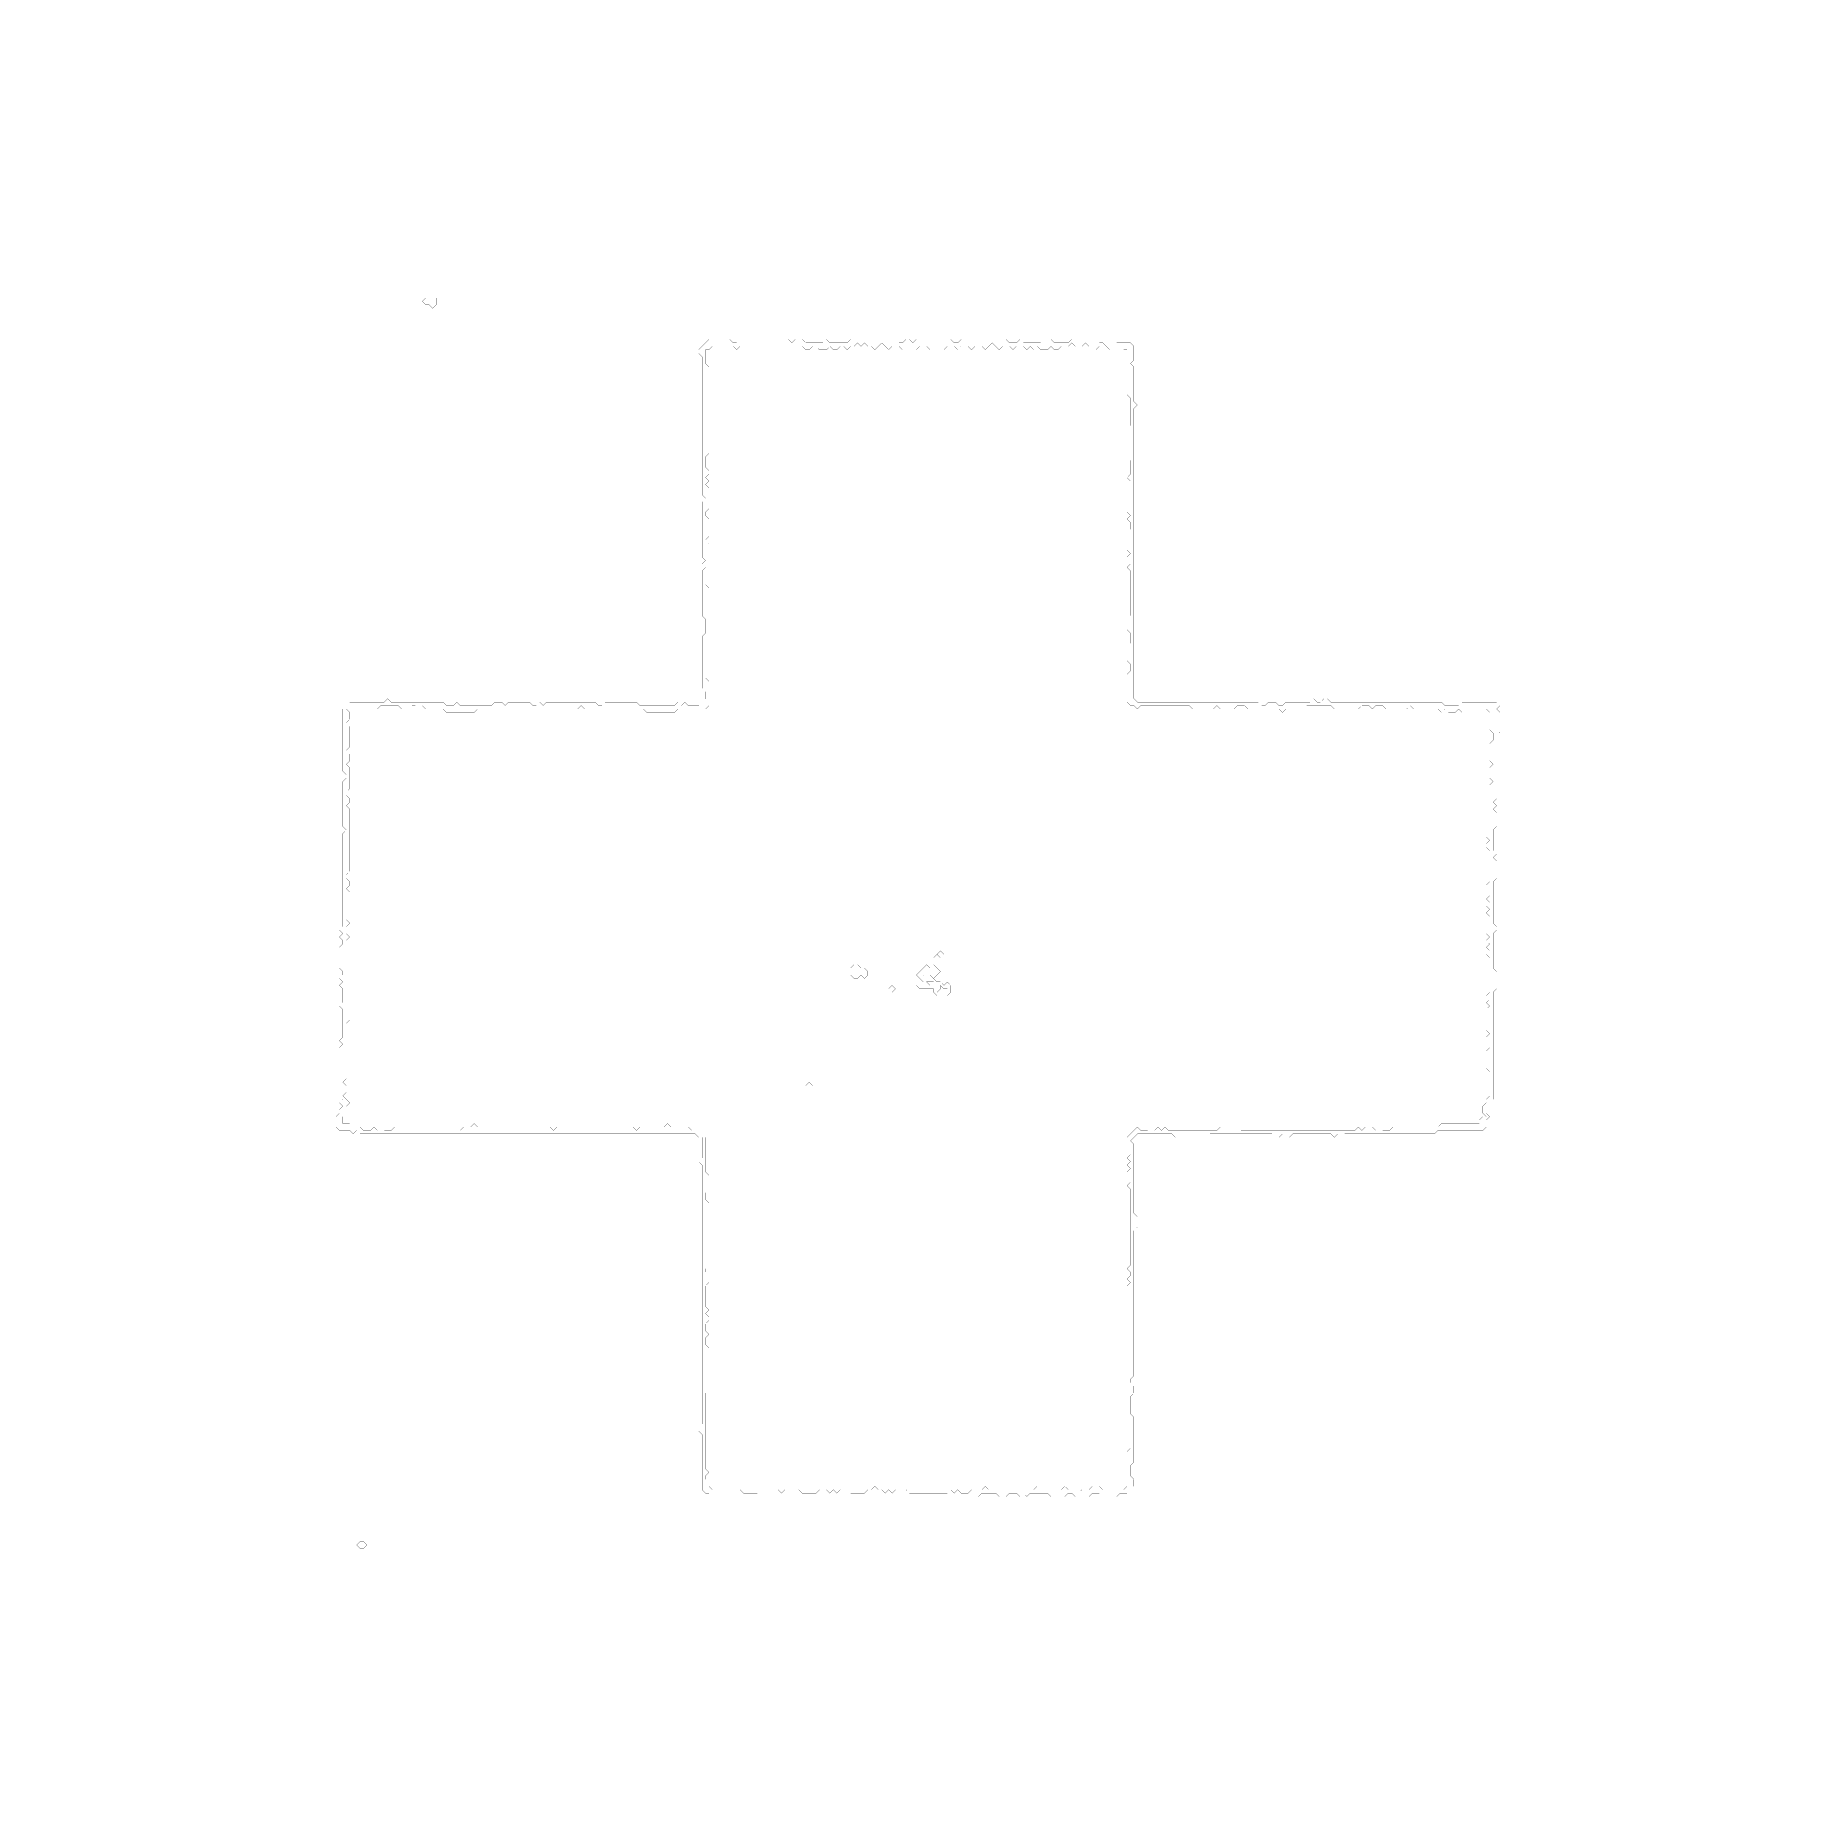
# Model space of a CAD drawing. Header units: metres. Extents: x 0 to 5035, y -5035 to 0.
import ezdxf

# ---------------------------------------------------------------- set-up
doc = ezdxf.new("R2010")
doc.units = ezdxf.units.M
for name, color, linetype in [('conductor', 1, 'Continuous'), ('dielectric', 8, 'Continuous'), ('substrate', 5, 'Continuous')]:
    doc.layers.add(name, color=color, linetype=linetype)

msp = doc.modelspace()

# ---------------------------------------------------------------- linework, layer by layer
at = {"layer": 'conductor', "const_width": 0.5}
for points in [[(1133.2, -758.7)], [(2345.1, -877), (2335.3, -886.8), (2325.4, -886.8), (2315.6, -896.7), (2305.7, -886.8), (2295.9, -886.8), (2286, -896.7), (2276.2, -896.7), (2266.3, -886.8), (2256.5, -896.7), (2246.6, -896.7), (2236.7, -896.7), (2226.9, -886.8), (2217, -886.8), (2207.2, -896.7), (2197.3, -896.7), (2187.5, -886.8), (2177.6, -886.8), (2167.8, -886.8), (2157.9, -886.8), (2148.1, -886.8), (2138.2, -886.8), (2128.4, -886.8), (2118.5, -886.8), (2108.7, -886.8), (2098.8, -886.8), (2088.9, -886.8), (2079.1, -886.8), (2069.2, -886.8), (2059.4, -886.8), (2049.5, -886.8), (2039.7, -886.8), (2029.8, -886.8), (2020, -886.8), (2010.1, -886.8), (2000.3, -896.7), (1990.4, -886.8), (1980.6, -886.8), (1970.7, -886.8), (1960.8, -886.8), (1951, -886.8), (1941.1, -886.8), (1931.3, -886.8), (1921.4, -896.7), (1911.6, -896.7), (1911.6, -906.5), (1911.6, -916.4), (1911.6, -926.2), (1911.6, -936.1), (1921.4, -945.9), (1921.4, -955.8), (1921.4, -965.6), (1921.4, -975.5), (1921.4, -985.4), (1921.4, -995.2), (1921.4, -1005.1), (1921.4, -1014.9), (1921.4, -1024.8), (1921.4, -1034.6), (1921.4, -1044.5), (1921.4, -1054.3), (1921.4, -1064.2), (1921.4, -1074), (1921.4, -1083.9), (1921.4, -1093.7), (1921.4, -1103.6), (1921.4, -1113.4), (1921.4, -1123.3), (1921.4, -1133.2), (1921.4, -1143), (1921.4, -1152.9), (1921.4, -1162.7), (1921.4, -1172.6), (1921.4, -1182.4), (1921.4, -1192.3), (1911.6, -1202.1), (1911.6, -1212), (1911.6, -1221.8), (1911.6, -1231.7), (1921.4, -1241.5), (1921.4, -1251.4), (1911.6, -1261.2), (1921.4, -1271.1), (1911.6, -1281), (1921.4, -1290.8), (1921.4, -1300.7), (1921.4, -1310.5), (1921.4, -1320.4), (1921.4, -1330.2), (1921.4, -1340.1), (1921.4, -1349.9), (1911.6, -1359.8), (1911.6, -1369.6), (1921.4, -1379.5), (1921.4, -1389.3), (1921.4, -1399.2), (1921.4, -1409.1), (1921.4, -1418.9), (1921.4, -1428.8), (1911.6, -1438.6), (1921.4, -1448.5), (1921.4, -1458.3), (1921.4, -1468.2), (1921.4, -1478), (1921.4, -1487.9), (1921.4, -1497.7), (1921.4, -1507.6), (1921.4, -1517.4), (1921.4, -1527.3), (1921.4, -1537.1), (1921.4, -1547), (1921.4, -1556.9), (1911.6, -1566.7), (1921.4, -1576.6), (1921.4, -1586.4), (1921.4, -1596.3), (1921.4, -1606.1), (1921.4, -1616), (1921.4, -1625.8), (1921.4, -1635.7), (1921.4, -1645.5), (1921.4, -1655.4), (1921.4, -1665.2), (1921.4, -1675.1), (1921.4, -1685), (1921.4, -1694.8), (1921.4, -1704.7), (1921.4, -1714.5), (1921.4, -1724.4), (1921.4, -1734.2), (1921.4, -1744.1), (1921.4, -1753.9), (1921.4, -1763.8), (1921.4, -1773.6), (1921.4, -1783.5), (1921.4, -1793.3), (1921.4, -1803.2), (1921.4, -1813), (1921.4, -1822.9), (1911.6, -1832.8), (1921.4, -1842.6), (1921.4, -1852.5), (1921.4, -1862.3), (1921.4, -1872.2), (1921.4, -1882), (1921.4, -1891.9), (1921.4, -1901.7), (1921.4, -1911.6), (1911.6, -1921.4), (1901.7, -1921.4), (1891.9, -1921.4), (1882, -1921.4), (1872.2, -1921.4), (1862.3, -1921.4), (1852.5, -1921.4), (1842.6, -1921.4), (1832.8, -1921.4), (1822.9, -1931.3), (1813, -1931.3), (1803.2, -1931.3), (1793.3, -1931.3), (1783.5, -1931.3), (1773.6, -1931.3), (1763.8, -1931.3), (1753.9, -1931.3), (1744.1, -1931.3), (1734.2, -1921.4), (1724.4, -1921.4), (1714.5, -1921.4), (1704.7, -1921.4), (1694.8, -1921.4), (1685, -1921.4), (1675.1, -1921.4), (1665.2, -1921.4), (1655.4, -1921.4), (1645.5, -1921.4), (1635.7, -1921.4), (1625.8, -1921.4), (1616, -1921.4), (1606.1, -1921.4), (1596.3, -1921.4), (1586.4, -1921.4), (1576.6, -1921.4), (1566.7, -1921.4), (1556.9, -1911.6), (1547, -1921.4), (1537.1, -1921.4), (1527.3, -1921.4), (1517.4, -1921.4), (1507.6, -1921.4), (1497.7, -1921.4), (1487.9, -1921.4), (1478, -1921.4), (1468.2, -1921.4), (1458.3, -1921.4), (1448.5, -1921.4), (1438.6, -1921.4), (1428.8, -1921.4), (1418.9, -1921.4), (1409.1, -1921.4), (1399.2, -1921.4), (1389.3, -1921.4), (1379.5, -1921.4), (1369.6, -1921.4), (1359.8, -1921.4), (1349.9, -1921.4), (1340.1, -1921.4), (1330.2, -1921.4), (1320.4, -1921.4), (1310.5, -1921.4), (1300.7, -1921.4), (1290.8, -1921.4), (1281, -1921.4), (1271.1, -1921.4), (1261.2, -1921.4), (1251.4, -1931.3), (1241.5, -1931.3), (1231.7, -1931.3), (1221.8, -1931.3), (1212, -1931.3), (1202.1, -1931.3), (1192.3, -1931.3), (1182.4, -1931.3), (1172.6, -1931.3), (1162.7, -1921.4), (1152.9, -1921.4), (1143, -1921.4), (1133.2, -1921.4), (1123.3, -1921.4), (1113.4, -1921.4), (1103.6, -1911.6), (1093.7, -1921.4), (1083.9, -1911.6), (1074, -1911.6), (1064.2, -1921.4), (1054.3, -1921.4), (1044.5, -1921.4), (1034.6, -1911.6), (1024.8, -1911.6), (1014.9, -1911.6), (1005.1, -1911.6), (995.2, -1911.6), (985.4, -1911.6), (975.5, -1921.4), (965.6, -1921.4), (955.8, -1921.4), (945.9, -1921.4), (936.1, -1921.4), (926.2, -1921.4), (916.4, -1921.4), (906.5, -1921.4), (896.7, -1921.4), (886.8, -1921.4), (896.7, -1931.3), (896.7, -1941.1), (896.7, -1951), (886.8, -1960.8), (896.7, -1970.7), (896.7, -1980.6), (896.7, -1990.4), (896.7, -2000.3), (896.7, -2010.1), (896.7, -2020), (896.7, -2029.8), (886.8, -2039.7), (896.7, -2049.5), (896.7, -2059.4), (896.7, -2069.2), (886.8, -2079.1), (896.7, -2088.9), (896.7, -2098.8), (896.7, -2108.7), (896.7, -2118.5), (896.7, -2128.4), (896.7, -2138.2), (896.7, -2148.1), (886.8, -2157.9), (886.8, -2167.8), (896.7, -2177.6), (896.7, -2187.5), (886.8, -2197.3), (896.7, -2207.2), (896.7, -2217), (896.7, -2226.9), (896.7, -2236.7), (896.7, -2246.6), (896.7, -2256.5), (896.7, -2266.3), (896.7, -2276.2), (896.7, -2286), (896.7, -2295.9), (896.7, -2305.7), (896.7, -2315.6), (896.7, -2325.4), (896.7, -2335.3), (896.7, -2345.1), (896.7, -2355), (896.7, -2364.8), (896.7, -2374.7), (896.7, -2384.6), (886.8, -2394.4), (886.8, -2404.3), (896.7, -2414.1), (896.7, -2424), (886.8, -2433.8), (896.7, -2443.7), (886.8, -2453.5), (886.8, -2463.4), (886.8, -2473.2), (886.8, -2483.1), (886.8, -2492.9), (886.8, -2502.8), (886.8, -2512.6), (886.8, -2522.5), (896.7, -2532.4), (886.8, -2542.2), (886.8, -2552.1), (886.8, -2561.9), (896.7, -2571.8), (886.8, -2581.6), (886.8, -2591.5), (886.8, -2601.3), (886.8, -2611.2), (886.8, -2621), (886.8, -2630.9), (886.8, -2640.7), (886.8, -2650.6), (886.8, -2660.4), (886.8, -2670.3), (886.8, -2680.2), (886.8, -2690), (886.8, -2699.9), (886.8, -2709.7), (886.8, -2719.6), (886.8, -2729.4), (886.8, -2739.3), (886.8, -2749.1), (886.8, -2759), (886.8, -2768.8), (886.8, -2778.7), (886.8, -2788.5), (886.8, -2798.4), (896.7, -2808.3), (886.8, -2818.1), (886.8, -2828), (886.8, -2837.8), (886.8, -2847.7), (886.8, -2857.5), (886.8, -2867.4), (886.8, -2877.2), (886.8, -2887.1), (886.8, -2896.9), (886.8, -2906.8), (886.8, -2916.6), (886.8, -2926.5), (886.8, -2936.3), (886.8, -2946.2), (886.8, -2956.1), (886.8, -2965.9), (886.8, -2975.8), (877, -2985.6), (886.8, -2995.5), (877, -3005.3), (886.8, -3015.2), (877, -3025), (886.8, -3034.9), (896.7, -3044.7), (886.8, -3054.6), (886.8, -3064.4), (886.8, -3074.3), (877, -3084.2), (877, -3094), (877, -3103.9), (886.8, -3103.9), (896.7, -3103.9), (906.5, -3113.7), (916.4, -3113.7), (926.2, -3113.7), (936.1, -3123.6), (945.9, -3123.6), (955.8, -3123.6), (965.6, -3113.7), (975.5, -3123.6), (985.4, -3113.7), (995.2, -3123.6), (1005.1, -3123.6), (1014.9, -3123.6), (1024.8, -3113.7), (1034.6, -3113.7), (1044.5, -3113.7), (1054.3, -3113.7), (1064.2, -3113.7), (1074, -3113.7), (1083.9, -3113.7), (1093.7, -3113.7), (1103.6, -3113.7), (1113.4, -3113.7), (1123.3, -3113.7), (1133.2, -3113.7), (1143, -3113.7), (1152.9, -3113.7), (1162.7, -3113.7), (1172.6, -3113.7), (1182.4, -3113.7), (1192.3, -3113.7), (1202.1, -3113.7), (1212, -3123.6), (1221.8, -3113.7), (1231.7, -3113.7), (1241.5, -3113.7), (1251.4, -3103.9), (1261.2, -3113.7), (1271.1, -3113.7), (1281, -3113.7), (1290.8, -3113.7), (1300.7, -3113.7), (1310.5, -3113.7), (1320.4, -3113.7), (1330.2, -3113.7), (1340.1, -3113.7), (1349.9, -3113.7), (1359.8, -3113.7), (1369.6, -3113.7), (1379.5, -3113.7), (1389.3, -3113.7), (1399.2, -3113.7), (1409.1, -3113.7), (1418.9, -3113.7), (1428.8, -3113.7), (1438.6, -3113.7), (1448.5, -3113.7), (1458.3, -3113.7), (1468.2, -3113.7), (1478, -3123.6), (1487.9, -3113.7), (1497.7, -3113.7), (1507.6, -3113.7), (1517.4, -3113.7), (1527.3, -3113.7), (1537.1, -3113.7), (1547, -3113.7), (1556.9, -3113.7), (1566.7, -3113.7), (1576.6, -3113.7), (1586.4, -3113.7), (1596.3, -3113.7), (1606.1, -3113.7), (1616, -3113.7), (1625.8, -3113.7), (1635.7, -3113.7), (1645.5, -3113.7), (1655.4, -3113.7), (1665.2, -3113.7), (1675.1, -3113.7), (1685, -3113.7), (1694.8, -3113.7), (1704.7, -3113.7), (1714.5, -3123.6), (1724.4, -3113.7), (1734.2, -3113.7), (1744.1, -3113.7), (1753.9, -3113.7), (1763.8, -3113.7), (1773.6, -3113.7), (1783.5, -3113.7), (1793.3, -3113.7), (1803.2, -3103.9), (1813, -3113.7), (1822.9, -3113.7), (1832.8, -3113.7), (1842.6, -3113.7), (1852.5, -3113.7), (1862.3, -3113.7), (1872.2, -3123.6), (1882, -3113.7), (1891.9, -3123.6), (1901.7, -3133.4), (1911.6, -3143.3), (1911.6, -3153.1), (1911.6, -3163), (1911.6, -3172.8), (1911.6, -3182.7), (1911.6, -3192.5), (1911.6, -3202.4), (1911.6, -3212.2), (1911.6, -3222.1), (1911.6, -3232), (1911.6, -3241.8), (1921.4, -3251.7), (1921.4, -3261.5), (1921.4, -3271.4), (1921.4, -3281.2), (1921.4, -3291.1), (1911.6, -3300.9), (1911.6, -3310.8), (1911.6, -3320.6), (1921.4, -3330.5), (1921.4, -3340.3), (1921.4, -3350.2), (1921.4, -3360), (1921.4, -3369.9), (1921.4, -3379.8), (1921.4, -3389.6), (1921.4, -3399.5), (1921.4, -3409.3), (1921.4, -3419.2), (1921.4, -3429), (1921.4, -3438.9), (1921.4, -3448.7), (1921.4, -3458.6), (1921.4, -3468.4), (1921.4, -3478.3), (1921.4, -3488.1), (1921.4, -3498), (1921.4, -3507.9), (1911.6, -3517.7), (1911.6, -3527.6), (1921.4, -3537.4), (1921.4, -3547.3), (1921.4, -3557.1), (1911.6, -3567), (1911.6, -3576.8), (1911.6, -3586.7), (1911.6, -3596.5), (1911.6, -3606.4), (1911.6, -3616.2), (1911.6, -3626.1), (1921.4, -3635.9), (1911.6, -3645.8), (1921.4, -3655.7), (1921.4, -3665.5), (1911.6, -3675.4), (1911.6, -3685.2), (1911.6, -3695.1), (1921.4, -3704.9), (1911.6, -3714.8), (1911.6, -3724.6), (1911.6, -3734.5), (1921.4, -3744.3), (1921.4, -3754.2), (1921.4, -3764), (1921.4, -3773.9), (1921.4, -3783.8), (1921.4, -3793.6), (1921.4, -3803.5), (1921.4, -3813.3), (1921.4, -3823.2), (1921.4, -3833), (1921.4, -3842.9), (1921.4, -3852.7), (1921.4, -3862.6), (1911.6, -3872.4), (1911.6, -3882.3), (1911.6, -3892.1), (1911.6, -3902), (1911.6, -3911.8), (1911.6, -3921.7), (1911.6, -3931.6), (1911.6, -3941.4), (1911.6, -3951.3), (1911.6, -3961.1), (1911.6, -3971), (1911.6, -3980.8), (1911.6, -3990.7), (1911.6, -4000.5), (1911.6, -4010.4), (1911.6, -4020.2), (1911.6, -4030.1), (1911.6, -4039.9), (1911.6, -4049.8), (1911.6, -4059.6), (1911.6, -4069.5), (1911.6, -4079.4), (1911.6, -4089.2), (1921.4, -4099.1), (1911.6, -4108.9), (1911.6, -4118.8), (1921.4, -4128.6), (1921.4, -4138.5), (1931.3, -4148.3), (1941.1, -4148.3), (1951, -4148.3), (1960.8, -4148.3), (1970.7, -4148.3), (1980.6, -4148.3), (1990.4, -4148.3), (2000.3, -4148.3), (2010.1, -4148.3), (2020, -4158.2), (2029.8, -4158.2), (2039.7, -4158.2), (2049.5, -4158.2), (2059.4, -4158.2), (2069.2, -4148.3), (2079.1, -4148.3), (2088.9, -4148.3), (2098.8, -4148.3), (2108.7, -4158.2), (2118.5, -4148.3), (2128.4, -4158.2), (2138.2, -4148.3), (2148.1, -4148.3), (2157.9, -4148.3), (2167.8, -4148.3), (2177.6, -4148.3), (2187.5, -4158.2), (2197.3, -4158.2), (2207.2, -4158.2), (2217, -4158.2), (2226.9, -4158.2), (2236.7, -4148.3), (2246.6, -4158.2), (2256.5, -4148.3), (2266.3, -4158.2), (2276.2, -4148.3), (2286, -4158.2), (2295.9, -4148.3), (2305.7, -4148.3), (2315.6, -4148.3), (2325.4, -4158.2), (2335.3, -4158.2), (2345.1, -4158.2), (2355, -4158.2), (2364.8, -4158.2), (2374.7, -4148.3), (2384.6, -4148.3), (2394.4, -4138.5), (2404.3, -4148.3), (2414.1, -4148.3), (2424, -4158.2), (2433.8, -4148.3), (2443.7, -4158.2), (2453.5, -4148.3), (2463.4, -4148.3), (2473.2, -4148.3), (2483.1, -4148.3), (2492.9, -4158.2), (2502.8, -4158.2), (2512.6, -4158.2), (2522.5, -4158.2), (2532.4, -4158.2), (2542.2, -4158.2), (2552.1, -4158.2), (2561.9, -4158.2), (2571.8, -4158.2), (2581.6, -4158.2), (2591.5, -4158.2), (2601.3, -4158.2), (2611.2, -4148.3), (2621, -4158.2), (2630.9, -4148.3), (2640.7, -4158.2), (2650.6, -4158.2), (2660.4, -4158.2), (2670.3, -4148.3), (2680.2, -4148.3), (2690, -4148.3), (2699.9, -4148.3), (2709.7, -4138.5), (2719.6, -4148.3), (2729.4, -4148.3), (2739.3, -4148.3), (2749.1, -4148.3), (2759, -4148.3), (2768.8, -4148.3), (2778.7, -4148.3), (2788.5, -4148.3), (2798.4, -4148.3), (2808.3, -4148.3), (2818.1, -4148.3), (2828, -4148.3), (2837.8, -4148.3), (2847.7, -4148.3), (2857.5, -4138.5), (2867.4, -4138.5), (2877.2, -4138.5), (2887.1, -4148.3), (2896.9, -4148.3), (2906.8, -4148.3), (2916.6, -4148.3), (2926.5, -4148.3), (2936.3, -4138.5), (2946.2, -4148.3), (2956.1, -4148.3), (2965.9, -4148.3), (2975.8, -4158.2), (2985.6, -4148.3), (2995.5, -4148.3), (3005.3, -4148.3), (3015.2, -4138.5), (3025, -4138.5), (3034.9, -4138.5), (3044.7, -4148.3), (3054.6, -4148.3), (3064.4, -4148.3), (3074.3, -4148.3), (3084.2, -4148.3), (3094, -4148.3), (3103.9, -4148.3), (3113.7, -4138.5), (3113.7, -4128.6), (3113.7, -4118.8), (3113.7, -4108.9), (3113.7, -4099.1), (3113.7, -4089.2), (3113.7, -4079.4), (3113.7, -4069.5), (3113.7, -4059.6), (3113.7, -4049.8), (3113.7, -4039.9), (3123.6, -4030.1), (3113.7, -4020.2), (3113.7, -4010.4), (3113.7, -4000.5), (3113.7, -3990.7), (3113.7, -3980.8), (3113.7, -3971), (3113.7, -3961.1), (3113.7, -3951.3), (3113.7, -3941.4), (3113.7, -3931.6), (3113.7, -3921.7), (3113.7, -3911.8), (3113.7, -3902), (3113.7, -3892.1), (3113.7, -3882.3), (3113.7, -3872.4), (3113.7, -3862.6), (3113.7, -3852.7), (3113.7, -3842.9), (3113.7, -3833), (3113.7, -3823.2), (3113.7, -3813.3), (3113.7, -3803.5), (3113.7, -3793.6), (3113.7, -3783.8), (3113.7, -3773.9), (3113.7, -3764), (3113.7, -3754.2), (3113.7, -3744.3), (3113.7, -3734.5), (3113.7, -3724.6), (3113.7, -3714.8), (3113.7, -3704.9), (3113.7, -3695.1), (3113.7, -3685.2), (3113.7, -3675.4), (3113.7, -3665.5), (3113.7, -3655.7), (3113.7, -3645.8), (3113.7, -3635.9), (3113.7, -3626.1), (3113.7, -3616.2), (3113.7, -3606.4), (3113.7, -3596.5), (3113.7, -3586.7), (3113.7, -3576.8), (3113.7, -3567), (3123.6, -3557.1), (3113.7, -3547.3), (3123.6, -3537.4), (3123.6, -3527.6), (3113.7, -3517.7), (3123.6, -3507.9), (3123.6, -3498), (3123.6, -3488.1), (3123.6, -3478.3), (3123.6, -3468.4), (3123.6, -3458.6), (3123.6, -3448.7), (3123.6, -3438.9), (3123.6, -3429), (3123.6, -3419.2), (3123.6, -3409.3), (3123.6, -3399.5), (3123.6, -3389.6), (3123.6, -3379.8), (3123.6, -3369.9), (3123.6, -3360), (3123.6, -3350.2), (3123.6, -3340.3), (3123.6, -3330.5), (3123.6, -3320.6), (3123.6, -3310.8), (3123.6, -3300.9), (3123.6, -3291.1), (3113.7, -3281.2), (3123.6, -3271.4), (3113.7, -3261.5), (3113.7, -3251.7), (3113.7, -3241.8), (3123.6, -3232), (3113.7, -3222.1), (3123.6, -3212.2), (3113.7, -3202.4), (3123.6, -3192.5), (3113.7, -3182.7), (3113.7, -3172.8), (3113.7, -3163), (3113.7, -3153.1), (3113.7, -3143.3), (3123.6, -3133.4), (3133.4, -3123.6), (3143.3, -3113.7), (3153.1, -3123.6), (3163, -3123.6), (3172.8, -3123.6), (3182.7, -3113.7), (3192.5, -3123.6), (3202.4, -3113.7), (3212.2, -3123.6), (3222.1, -3113.7), (3232, -3123.6), (3241.8, -3123.6), (3251.7, -3123.6), (3261.5, -3123.6), (3271.4, -3123.6), (3281.2, -3123.6), (3291.1, -3123.6), (3300.9, -3123.6), (3310.8, -3123.6), (3320.6, -3123.6), (3330.5, -3123.6), (3340.3, -3123.6), (3350.2, -3123.6), (3360, -3123.6), (3369.9, -3123.6), (3379.8, -3113.7), (3389.6, -3113.7), (3399.5, -3113.7), (3409.3, -3113.7), (3419.2, -3113.7), (3429, -3113.7), (3438.9, -3123.6), (3448.7, -3123.6), (3458.6, -3123.6), (3468.4, -3123.6), (3478.3, -3123.6), (3488.1, -3123.6), (3498, -3123.6), (3507.9, -3123.6), (3517.7, -3123.6), (3527.6, -3123.6), (3537.4, -3123.6), (3547.3, -3123.6), (3557.1, -3123.6), (3567, -3123.6), (3576.8, -3123.6), (3586.7, -3123.6), (3596.5, -3123.6), (3606.4, -3123.6), (3616.2, -3123.6), (3626.1, -3123.6), (3635.9, -3123.6), (3645.8, -3123.6), (3655.7, -3123.6), (3665.5, -3123.6), (3675.4, -3123.6), (3685.2, -3123.6), (3695.1, -3123.6), (3704.9, -3123.6), (3714.8, -3123.6), (3724.6, -3123.6), (3734.5, -3123.6), (3744.3, -3123.6), (3754.2, -3123.6), (3764, -3123.6), (3773.9, -3113.7), (3783.8, -3123.6), (3793.6, -3113.7), (3803.5, -3113.7), (3813.3, -3113.7), (3823.2, -3123.6), (3833, -3113.7), (3842.9, -3123.6), (3852.7, -3123.6), (3862.6, -3123.6), (3872.4, -3113.7), (3882.3, -3113.7), (3892.1, -3113.7), (3902, -3113.7), (3911.8, -3113.7), (3921.7, -3113.7), (3931.6, -3113.7), (3941.4, -3113.7), (3951.3, -3113.7), (3961.1, -3113.7), (3971, -3113.7), (3980.8, -3113.7), (3990.7, -3113.7), (4000.5, -3113.7), (4010.4, -3103.9), (4020.2, -3103.9), (4030.1, -3103.9), (4039.9, -3103.9), (4049.8, -3103.9), (4059.6, -3103.9), (4069.5, -3103.9), (4079.4, -3103.9), (4089.2, -3103.9), (4099.1, -3103.9), (4108.9, -3103.9), (4118.8, -3103.9), (4118.8, -3094), (4128.6, -3084.2), (4138.5, -3084.2), (4128.6, -3074.3), (4128.6, -3064.4), (4128.6, -3054.6), (4138.5, -3044.7), (4138.5, -3034.9), (4148.3, -3025), (4148.3, -3015.2), (4148.3, -3005.3), (4148.3, -2995.5), (4148.3, -2985.6), (4148.3, -2975.8), (4148.3, -2965.9), (4148.3, -2956.1), (4138.5, -2946.2), (4138.5, -2936.3), (4138.5, -2926.5), (4138.5, -2916.6), (4138.5, -2906.8), (4138.5, -2896.9), (4148.3, -2887.1), (4138.5, -2877.2), (4138.5, -2867.4), (4138.5, -2857.5), (4148.3, -2847.7), (4138.5, -2837.8), (4138.5, -2828), (4138.5, -2818.1), (4138.5, -2808.3), (4138.5, -2798.4), (4138.5, -2788.5), (4138.5, -2778.7), (4148.3, -2768.8), (4138.5, -2759), (4148.3, -2749.1), (4138.5, -2739.3), (4148.3, -2729.4), (4148.3, -2719.6), (4148.3, -2709.7), (4148.3, -2699.9), (4148.3, -2690), (4148.3, -2680.2), (4148.3, -2670.3), (4148.3, -2660.4), (4148.3, -2650.6), (4148.3, -2640.7), (4148.3, -2630.9), (4138.5, -2621), (4148.3, -2611.2), (4138.5, -2601.3), (4148.3, -2591.5), (4138.5, -2581.6), (4148.3, -2571.8), (4138.5, -2561.9), (4148.3, -2552.1), (4148.3, -2542.2), (4148.3, -2532.4), (4148.3, -2522.5), (4148.3, -2512.6), (4138.5, -2502.8), (4148.3, -2492.9), (4138.5, -2483.1), (4148.3, -2473.2), (4138.5, -2463.4), (4148.3, -2453.5), (4138.5, -2443.7), (4138.5, -2433.8), (4138.5, -2424), (4148.3, -2414.1), (4148.3, -2404.3), (4148.3, -2394.4), (4148.3, -2384.6), (4148.3, -2374.7), (4148.3, -2364.8), (4148.3, -2355), (4148.3, -2345.1), (4148.3, -2335.3), (4148.3, -2325.4), (4138.5, -2315.6), (4138.5, -2305.7), (4148.3, -2295.9), (4138.5, -2286), (4138.5, -2276.2), (4138.5, -2266.3), (4148.3, -2256.5), (4148.3, -2246.6), (4148.3, -2236.7), (4148.3, -2226.9), (4148.3, -2217), (4148.3, -2207.2), (4148.3, -2197.3), (4148.3, -2187.5), (4148.3, -2177.6), (4148.3, -2167.8), (4148.3, -2157.9), (4148.3, -2148.1), (4148.3, -2138.2), (4158.2, -2128.4), (4148.3, -2118.5), (4148.3, -2108.7), (4148.3, -2098.8), (4148.3, -2088.9), (4158.2, -2079.1), (4148.3, -2069.2), (4148.3, -2059.4), (4148.3, -2049.5), (4148.3, -2039.7), (4148.3, -2029.8), (4148.3, -2020), (4158.2, -2010.1), (4158.2, -2000.3), (4158.2, -1990.4), (4148.3, -1980.6), (4148.3, -1970.7), (4148.3, -1960.8), (4148.3, -1951), (4148.3, -1941.1), (4148.3, -1931.3), (4138.5, -1921.4), (4128.6, -1921.4), (4118.8, -1921.4), (4108.9, -1921.4), (4099.1, -1921.4), (4089.2, -1921.4), (4079.4, -1921.4), (4069.5, -1931.3), (4059.6, -1921.4), (4049.8, -1931.3), (4039.9, -1931.3), (4030.1, -1931.3), (4020.2, -1921.4), (4010.4, -1931.3), (4000.5, -1921.4), (3990.7, -1921.4), (3980.8, -1921.4), (3971, -1921.4), (3961.1, -1921.4), (3951.3, -1921.4), (3941.4, -1921.4), (3931.6, -1921.4), (3921.7, -1911.6), (3911.8, -1921.4), (3902, -1921.4), (3892.1, -1921.4), (3882.3, -1921.4), (3872.4, -1921.4), (3862.6, -1921.4), (3852.7, -1921.4), (3842.9, -1911.6), (3833, -1911.6), (3823.2, -1911.6), (3813.3, -1921.4), (3803.5, -1911.6), (3793.6, -1911.6), (3783.8, -1911.6), (3773.9, -1921.4), (3764, -1921.4), (3754.2, -1921.4), (3744.3, -1921.4), (3734.5, -1921.4), (3724.6, -1921.4), (3714.8, -1921.4), (3704.9, -1921.4), (3695.1, -1911.6), (3685.2, -1911.6), (3675.4, -1911.6), (3665.5, -1911.6), (3655.7, -1911.6), (3645.8, -1911.6), (3635.9, -1911.6), (3626.1, -1911.6), (3616.2, -1921.4), (3606.4, -1921.4), (3596.5, -1921.4), (3586.7, -1921.4), (3576.8, -1921.4), (3567, -1921.4), (3557.1, -1931.3), (3547.3, -1921.4), (3537.4, -1921.4), (3527.6, -1921.4), (3517.7, -1921.4), (3507.9, -1921.4), (3498, -1921.4), (3488.1, -1921.4), (3478.3, -1921.4), (3468.4, -1921.4), (3458.6, -1921.4), (3448.7, -1911.6), (3438.9, -1911.6), (3429, -1911.6), (3419.2, -1921.4), (3409.3, -1921.4), (3399.5, -1921.4), (3389.6, -1921.4), (3379.8, -1921.4), (3369.9, -1911.6), (3360, -1921.4), (3350.2, -1921.4), (3340.3, -1921.4), (3330.5, -1921.4), (3320.6, -1921.4), (3310.8, -1921.4), (3300.9, -1921.4), (3291.1, -1911.6), (3281.2, -1911.6), (3271.4, -1911.6), (3261.5, -1911.6), (3251.7, -1911.6), (3241.8, -1911.6), (3232, -1911.6), (3222.1, -1911.6), (3212.2, -1911.6), (3202.4, -1911.6), (3192.5, -1911.6), (3182.7, -1911.6), (3172.8, -1911.6), (3163, -1911.6), (3153.1, -1911.6), (3143.3, -1921.4), (3133.4, -1911.6), (3123.6, -1911.6), (3113.7, -1901.7), (3113.7, -1891.9), (3113.7, -1882), (3113.7, -1872.2), (3113.7, -1862.3), (3113.7, -1852.5), (3113.7, -1842.6), (3113.7, -1832.8), (3113.7, -1822.9), (3123.6, -1813), (3123.6, -1803.2), (3123.6, -1793.3), (3113.7, -1783.5), (3113.7, -1773.6), (3113.7, -1763.8), (3113.7, -1753.9), (3113.7, -1744.1), (3123.6, -1734.2), (3123.6, -1724.4), (3123.6, -1714.5), (3123.6, -1704.7), (3113.7, -1694.8), (3113.7, -1685), (3113.7, -1675.1), (3113.7, -1665.2), (3123.6, -1655.4), (3123.6, -1645.5), (3123.6, -1635.7), (3123.6, -1625.8), (3123.6, -1616), (3123.6, -1606.1), (3123.6, -1596.3), (3123.6, -1586.4), (3123.6, -1576.6), (3123.6, -1566.7), (3123.6, -1556.9), (3123.6, -1547), (3123.6, -1537.1), (3123.6, -1527.3), (3113.7, -1517.4), (3123.6, -1507.6), (3113.7, -1497.7), (3113.7, -1487.9), (3123.6, -1478), (3113.7, -1468.2), (3113.7, -1458.3), (3113.7, -1448.5), (3113.7, -1438.6), (3113.7, -1428.8), (3113.7, -1418.9), (3123.6, -1409.1), (3123.6, -1399.2), (3123.6, -1389.3), (3113.7, -1379.5), (3123.6, -1369.6), (3113.7, -1359.8), (3113.7, -1349.9), (3113.7, -1340.1), (3113.7, -1330.2), (3113.7, -1320.4), (3113.7, -1310.5), (3113.7, -1300.7), (3113.7, -1290.8), (3113.7, -1281), (3123.6, -1271.1), (3113.7, -1261.2), (3123.6, -1251.4), (3123.6, -1241.5), (3123.6, -1231.7), (3123.6, -1221.8), (3123.6, -1212), (3113.7, -1202.1), (3113.7, -1192.3), (3113.7, -1182.4), (3113.7, -1172.6), (3113.7, -1162.7), (3113.7, -1152.9), (3113.7, -1143), (3113.7, -1133.2), (3113.7, -1123.3), (3123.6, -1113.4), (3123.6, -1103.6), (3123.6, -1093.7), (3123.6, -1083.9), (3123.6, -1074), (3123.6, -1064.2), (3123.6, -1054.3), (3123.6, -1044.5), (3123.6, -1034.6), (3113.7, -1024.8), (3113.7, -1014.9), (3113.7, -1005.1), (3113.7, -995.2), (3113.7, -985.4), (3113.7, -975.5), (3113.7, -965.6), (3113.7, -955.8), (3113.7, -945.9), (3113.7, -936.1), (3113.7, -926.2), (3113.7, -916.4), (3113.7, -906.5), (3113.7, -896.7), (3103.9, -896.7), (3094, -886.8), (3084.2, -886.8), (3074.3, -886.8), (3064.4, -896.7), (3054.6, -886.8), (3044.7, -877), (3034.9, -877), (3034.9, -886.8), (3025, -896.7), (3015.2, -886.8), (3005.3, -886.8), (2995.5, -877), (2985.6, -886.8), (2975.8, -877), (2965.9, -886.8), (2956.1, -877), (2946.2, -886.8), (2936.3, -886.8), (2926.5, -886.8), (2916.6, -896.7), (2906.8, -896.7), (2896.9, -886.8), (2887.1, -896.7), (2877.2, -896.7), (2867.4, -896.7), (2857.5, -886.8), (2847.7, -896.7), (2837.8, -886.8), (2828, -896.7), (2818.1, -886.8), (2808.3, -886.8), (2798.4, -886.8), (2788.5, -896.7), (2778.7, -886.8), (2768.8, -886.8), (2759, -886.8), (2749.1, -896.7), (2739.3, -886.8), (2729.4, -877), (2719.6, -886.8), (2709.7, -896.7), (2699.9, -886.8), (2690, -886.8), (2680.2, -886.8), (2670.3, -896.7), (2660.4, -886.8), (2650.6, -886.8), (2640.7, -886.8), (2630.9, -896.7), (2621, -886.8), (2611.2, -886.8), (2601.3, -886.8), (2591.5, -896.7), (2581.6, -886.8), (2571.8, -886.8), (2561.9, -886.8), (2552.1, -896.7), (2542.2, -886.8), (2532.4, -886.8), (2522.5, -886.8), (2512.6, -896.7), (2502.8, -886.8), (2492.9, -886.8), (2483.1, -886.8), (2473.2, -896.7), (2463.4, -886.8), (2453.5, -886.8), (2443.7, -886.8), (2433.8, -896.7), (2424, -886.8), (2414.1, -877), (2404.3, -886.8), (2394.4, -896.7), (2384.6, -886.8), (2374.7, -886.8), (2364.8, -877), (2355, -886.8)], [(2571.8, -2621), (2581.6, -2611.2), (2591.5, -2621), (2581.6, -2630.9)], [(2325.4, -2660.4), (2335.3, -2650.6), (2345.1, -2650.6), (2355, -2660.4), (2364.8, -2660.4), (2374.7, -2670.3), (2374.7, -2680.2), (2364.8, -2690), (2355, -2680.2), (2345.1, -2690), (2335.3, -2690), (2325.4, -2680.2), (2325.4, -2670.3)], [(2532.4, -2660.4), (2542.2, -2650.6), (2552.1, -2660.4), (2561.9, -2650.6), (2571.8, -2660.4), (2581.6, -2670.3), (2571.8, -2680.2), (2561.9, -2690), (2552.1, -2680.2), (2561.9, -2690), (2571.8, -2699.9), (2581.6, -2699.9), (2591.5, -2709.7), (2601.3, -2699.9), (2611.2, -2709.7), (2611.2, -2719.6), (2611.2, -2729.4), (2601.3, -2739.3), (2591.5, -2739.3), (2581.6, -2739.3), (2571.8, -2739.3), (2561.9, -2729.4), (2561.9, -2719.6), (2552.1, -2719.6), (2542.2, -2719.6), (2532.4, -2719.6), (2522.5, -2719.6), (2512.6, -2709.7), (2512.6, -2699.9), (2522.5, -2690), (2532.4, -2699.9), (2522.5, -2690), (2532.4, -2680.2), (2522.5, -2670.3)], [(2561.9, -2630.9), (2571.8, -2621), (2581.6, -2630.9), (2571.8, -2640.7)], [(2433.8, -2719.6), (2443.7, -2709.7), (2453.5, -2719.6), (2443.7, -2729.4)], [(2512.6, -2680.2), (2522.5, -2670.3), (2532.4, -2680.2), (2522.5, -2690)], [(2197.3, -2995.5), (2207.2, -2985.6), (2217, -2995.5), (2207.2, -3005.3)]]:
    msp.add_lwpolyline(points, close=True, dxfattribs=at)
at = {"layer": 'dielectric', "const_width": 0.5}
msp.add_lwpolyline([(4690.3, -4375)], close=True, dxfattribs=at)
at = {"layer": 'substrate', "const_width": 0.5}
for points in [[(0, 0), (0, -9.9), (0, -19.7), (0, -29.6), (0, -39.4), (0, -49.3), (0, -59.1), (0, -69), (0, -78.8), (0, -88.7), (0, -98.5), (0, -108.4), (0, -118.2), (0, -128.1), (0, -137.9), (0, -147.8), (0, -157.7), (0, -167.5), (0, -177.4), (0, -187.2), (0, -197.1), (0, -206.9), (0, -216.8), (0, -226.6), (0, -236.5), (0, -246.3), (0, -256.2), (0, -266), (0, -275.9), (0, -285.8), (0, -295.6), (0, -305.5), (0, -315.3), (0, -325.2), (0, -335), (0, -344.9), (0, -354.7), (0, -364.6), (0, -374.4), (0, -384.3), (0, -394.1), (0, -404), (0, -413.8), (0, -423.7), (0, -433.6), (0, -443.4), (0, -453.3), (0, -463.1), (0, -473), (0, -482.8), (0, -492.7), (0, -502.5), (0, -512.4), (0, -522.2), (0, -532.1), (0, -541.9), (0, -551.8), (0, -561.7), (0, -571.5), (0, -581.4), (0, -591.2), (0, -601.1), (0, -610.9), (0, -620.8), (0, -630.6), (0, -640.5), (0, -650.3), (0, -660.2), (0, -670), (0, -679.9), (0, -689.7), (0, -699.6), (0, -709.5), (0, -719.3), (0, -729.2), (0, -739), (0, -748.9), (0, -758.7), (0, -768.6), (0, -778.4), (0, -788.3), (0, -798.1), (0, -808), (0, -817.8), (0, -827.7), (0, -837.5), (0, -847.4), (0, -857.3), (0, -867.1), (0, -877), (0, -886.8), (0, -896.7), (0, -906.5), (0, -916.4), (0, -926.2), (0, -936.1), (0, -945.9), (0, -955.8), (0, -965.6), (0, -975.5), (0, -985.4), (0, -995.2), (0, -1005.1), (0, -1014.9), (0, -1024.8), (0, -1034.6), (0, -1044.5), (0, -1054.3), (0, -1064.2), (0, -1074), (0, -1083.9), (0, -1093.7), (0, -1103.6), (0, -1113.4), (0, -1123.3), (0, -1133.2), (0, -1143), (0, -1152.9), (0, -1162.7), (0, -1172.6), (0, -1182.4), (0, -1192.3), (0, -1202.1), (0, -1212), (0, -1221.8), (0, -1231.7), (0, -1241.5), (0, -1251.4), (0, -1261.2), (0, -1271.1), (0, -1281), (0, -1290.8), (0, -1300.7), (0, -1310.5), (0, -1320.4), (0, -1330.2), (0, -1340.1), (0, -1349.9), (0, -1359.8), (0, -1369.6), (0, -1379.5), (0, -1389.3), (0, -1399.2), (0, -1409.1), (0, -1418.9), (0, -1428.8), (0, -1438.6), (0, -1448.5), (0, -1458.3), (0, -1468.2), (0, -1478), (0, -1487.9), (0, -1497.7), (0, -1507.6), (0, -1517.4), (0, -1527.3), (0, -1537.1), (0, -1547), (0, -1556.9), (0, -1566.7), (0, -1576.6), (0, -1586.4), (0, -1596.3), (0, -1606.1), (0, -1616), (0, -1625.8), (0, -1635.7), (0, -1645.5), (0, -1655.4), (0, -1665.2), (0, -1675.1), (0, -1685), (0, -1694.8), (0, -1704.7), (0, -1714.5), (0, -1724.4), (0, -1734.2), (0, -1744.1), (0, -1753.9), (0, -1763.8), (0, -1773.6), (0, -1783.5), (0, -1793.3), (0, -1803.2), (0, -1813), (0, -1822.9), (0, -1832.8), (0, -1842.6), (0, -1852.5), (0, -1862.3), (0, -1872.2), (0, -1882), (0, -1891.9), (0, -1901.7), (0, -1911.6), (0, -1921.4), (0, -1931.3), (0, -1941.1), (0, -1951), (0, -1960.8), (0, -1970.7), (0, -1980.6), (0, -1990.4), (0, -2000.3), (0, -2010.1), (0, -2020), (0, -2029.8), (0, -2039.7), (0, -2049.5), (0, -2059.4), (0, -2069.2), (0, -2079.1), (0, -2088.9), (0, -2098.8), (0, -2108.7), (0, -2118.5), (0, -2128.4), (0, -2138.2), (0, -2148.1), (0, -2157.9), (0, -2167.8), (0, -2177.6), (0, -2187.5), (0, -2197.3), (0, -2207.2), (0, -2217), (0, -2226.9), (0, -2236.7), (0, -2246.6), (0, -2256.5), (0, -2266.3), (0, -2276.2), (0, -2286), (0, -2295.9), (0, -2305.7), (0, -2315.6), (0, -2325.4), (0, -2335.3), (0, -2345.1), (0, -2355), (0, -2364.8), (0, -2374.7), (0, -2384.6), (0, -2394.4), (0, -2404.3), (0, -2414.1), (0, -2424), (0, -2433.8), (0, -2443.7), (0, -2453.5), (0, -2463.4), (0, -2473.2), (0, -2483.1), (0, -2492.9), (0, -2502.8), (0, -2512.6), (0, -2522.5), (0, -2532.4), (0, -2542.2), (0, -2552.1), (0, -2561.9), (0, -2571.8), (0, -2581.6), (0, -2591.5), (0, -2601.3), (0, -2611.2), (0, -2621), (0, -2630.9), (0, -2640.7), (0, -2650.6), (0, -2660.4), (0, -2670.3), (0, -2680.2), (0, -2690), (0, -2699.9), (0, -2709.7), (0, -2719.6), (0, -2729.4), (0, -2739.3), (0, -2749.1), (0, -2759), (0, -2768.8), (0, -2778.7), (0, -2788.5), (0, -2798.4), (0, -2808.3), (0, -2818.1), (0, -2828), (0, -2837.8), (0, -2847.7), (0, -2857.5), (0, -2867.4), (0, -2877.2), (0, -2887.1), (0, -2896.9), (0, -2906.8), (0, -2916.6), (0, -2926.5), (0, -2936.3), (0, -2946.2), (0, -2956.1), (0, -2965.9), (0, -2975.8), (0, -2985.6), (0, -2995.5), (0, -3005.3), (0, -3015.2), (0, -3025), (0, -3034.9), (0, -3044.7), (0, -3054.6), (0, -3064.4), (0, -3074.3), (0, -3084.2), (0, -3094), (0, -3103.9), (0, -3113.7), (0, -3123.6), (0, -3133.4), (0, -3143.3), (0, -3153.1), (0, -3163), (0, -3172.8), (0, -3182.7), (0, -3192.5), (0, -3202.4), (0, -3212.2), (0, -3222.1), (0, -3232), (0, -3241.8), (0, -3251.7), (0, -3261.5), (0, -3271.4), (0, -3281.2), (0, -3291.1), (0, -3300.9), (0, -3310.8), (0, -3320.6), (0, -3330.5), (0, -3340.3), (0, -3350.2), (0, -3360), (0, -3369.9), (0, -3379.8), (0, -3389.6), (0, -3399.5), (0, -3409.3), (0, -3419.2), (0, -3429), (0, -3438.9), (0, -3448.7), (0, -3458.6), (0, -3468.4), (0, -3478.3), (0, -3488.1), (0, -3498), (0, -3507.9), (0, -3517.7), (0, -3527.6), (0, -3537.4), (0, -3547.3), (0, -3557.1), (0, -3567), (0, -3576.8), (0, -3586.7), (0, -3596.5), (0, -3606.4), (0, -3616.2), (0, -3626.1), (0, -3635.9), (0, -3645.8), (0, -3655.7), (0, -3665.5), (0, -3675.4), (0, -3685.2), (0, -3695.1), (0, -3704.9), (0, -3714.8), (0, -3724.6), (0, -3734.5), (0, -3744.3), (0, -3754.2), (0, -3764), (0, -3773.9), (0, -3783.8), (0, -3793.6), (0, -3803.5), (0, -3813.3), (0, -3823.2), (0, -3833), (0, -3842.9), (0, -3852.7), (0, -3862.6), (0, -3872.4), (0, -3882.3), (0, -3892.1), (0, -3902), (0, -3911.8), (0, -3921.7), (0, -3931.6), (0, -3941.4), (0, -3951.3), (0, -3961.1), (0, -3971), (0, -3980.8), (0, -3990.7), (0, -4000.5), (0, -4010.4), (0, -4020.2), (0, -4030.1), (0, -4039.9), (0, -4049.8), (0, -4059.6), (0, -4069.5), (0, -4079.4), (0, -4089.2), (0, -4099.1), (0, -4108.9), (0, -4118.8), (0, -4128.6), (0, -4138.5), (0, -4148.3), (0, -4158.2), (0, -4168), (0, -4177.9), (0, -4187.7), (0, -4197.6), (0, -4207.5), (0, -4217.3), (0, -4227.2), (0, -4237), (0, -4246.9), (0, -4256.7), (0, -4266.6), (0, -4276.4), (0, -4286.3), (0, -4296.1), (0, -4306), (0, -4315.8), (0, -4325.7), (0, -4335.5), (0, -4345.4), (0, -4355.3), (0, -4365.1), (0, -4375), (0, -4384.8), (0, -4394.7), (0, -4404.5), (0, -4414.4), (0, -4424.2), (0, -4434.1), (0, -4443.9), (0, -4453.8), (0, -4463.6), (0, -4473.5), (0, -4483.3), (0, -4493.2), (0, -4503.1), (0, -4512.9), (0, -4522.8), (0, -4532.6), (0, -4542.5), (0, -4552.3), (0, -4562.2), (0, -4572), (0, -4581.9), (0, -4591.7), (0, -4601.6), (0, -4611.4), (0, -4621.3), (0, -4631.2), (0, -4641), (0, -4650.9), (0, -4660.7), (0, -4670.6), (0, -4680.4), (0, -4690.3), (0, -4700.1), (0, -4710), (0, -4719.8), (0, -4729.7), (0, -4739.5), (0, -4749.4), (0, -4759.2), (0, -4769.1), (0, -4779), (0, -4788.8), (0, -4798.7), (0, -4808.5), (0, -4818.4), (0, -4828.2), (0, -4838.1), (0, -4847.9), (0, -4857.8), (0, -4867.6), (0, -4877.5), (0, -4887.3), (0, -4897.2), (0, -4907.1), (0, -4916.9), (0, -4926.8), (0, -4936.6), (0, -4946.5), (0, -4956.3), (0, -4966.2), (0, -4976), (0, -4985.9), (0, -4995.7), (0, -5005.6), (0, -5015.4), (0, -5025.3), (0, -5035.1), (9.9, -5035.1), (19.7, -5035.1), (29.6, -5035.1), (39.4, -5035.1), (49.3, -5035.1), (59.1, -5035.1), (69, -5035.1), (78.8, -5035.1), (88.7, -5035.1), (98.5, -5035.1), (108.4, -5035.1), (118.2, -5035.1), (128.1, -5035.1), (137.9, -5035.1), (147.8, -5035.1), (157.7, -5035.1), (167.5, -5035.1), (177.4, -5035.1), (187.2, -5035.1), (197.1, -5035.1), (206.9, -5035.1), (216.8, -5035.1), (226.6, -5035.1), (236.5, -5035.1), (246.3, -5035.1), (256.2, -5035.1), (266, -5035.1), (275.9, -5035.1), (285.8, -5035.1), (295.6, -5035.1), (305.5, -5035.1), (315.3, -5035.1), (325.2, -5035.1), (335, -5035.1), (344.9, -5035.1), (354.7, -5035.1), (364.6, -5035.1), (374.4, -5035.1), (384.3, -5035.1), (394.1, -5035.1), (404, -5035.1), (413.8, -5035.1), (423.7, -5035.1), (433.6, -5035.1), (443.4, -5035.1), (453.3, -5035.1), (463.1, -5035.1), (473, -5035.1), (482.8, -5035.1), (492.7, -5035.1), (502.5, -5035.1), (512.4, -5035.1), (522.2, -5035.1), (532.1, -5035.1), (541.9, -5035.1), (551.8, -5035.1), (561.7, -5035.1), (571.5, -5035.1), (581.4, -5035.1), (591.2, -5035.1), (601.1, -5035.1), (610.9, -5035.1), (620.8, -5035.1), (630.6, -5035.1), (640.5, -5035.1), (650.3, -5035.1), (660.2, -5035.1), (670, -5035.1), (679.9, -5035.1), (689.7, -5035.1), (699.6, -5035.1), (709.5, -5035.1), (719.3, -5035.1), (729.2, -5035.1), (739, -5035.1), (748.9, -5035.1), (758.7, -5035.1), (768.6, -5035.1), (778.4, -5035.1), (788.3, -5035.1), (798.1, -5035.1), (808, -5035.1), (817.8, -5035.1), (827.7, -5035.1), (837.5, -5035.1), (847.4, -5035.1), (857.3, -5035.1), (867.1, -5035.1), (877, -5035.1), (886.8, -5035.1), (896.7, -5035.1), (906.5, -5035.1), (916.4, -5035.1), (926.2, -5035.1), (936.1, -5035.1), (945.9, -5035.1), (955.8, -5035.1), (965.6, -5035.1), (975.5, -5035.1), (985.4, -5035.1), (995.2, -5035.1), (1005.1, -5035.1), (1014.9, -5035.1), (1024.8, -5035.1), (1034.6, -5035.1), (1044.5, -5035.1), (1054.3, -5035.1), (1064.2, -5035.1), (1074, -5035.1), (1083.9, -5035.1), (1093.7, -5035.1), (1103.6, -5035.1), (1113.4, -5035.1), (1123.3, -5035.1), (1133.2, -5035.1), (1143, -5035.1), (1152.9, -5035.1), (1162.7, -5035.1), (1172.6, -5035.1), (1182.4, -5035.1), (1192.3, -5035.1), (1202.1, -5035.1), (1212, -5035.1), (1221.8, -5035.1), (1231.7, -5035.1), (1241.5, -5035.1), (1251.4, -5035.1), (1261.2, -5035.1), (1271.1, -5035.1), (1281, -5035.1), (1290.8, -5035.1), (1300.7, -5035.1), (1310.5, -5035.1), (1320.4, -5035.1), (1330.2, -5035.1), (1340.1, -5035.1), (1349.9, -5035.1), (1359.8, -5035.1), (1369.6, -5035.1), (1379.5, -5035.1), (1389.3, -5035.1), (1399.2, -5035.1), (1409.1, -5035.1), (1418.9, -5035.1), (1428.8, -5035.1), (1438.6, -5035.1), (1448.5, -5035.1), (1458.3, -5035.1), (1468.2, -5035.1), (1478, -5035.1), (1487.9, -5035.1), (1497.7, -5035.1), (1507.6, -5035.1), (1517.4, -5035.1), (1527.3, -5035.1), (1537.1, -5035.1), (1547, -5035.1), (1556.9, -5035.1), (1566.7, -5035.1), (1576.6, -5035.1), (1586.4, -5035.1), (1596.3, -5035.1), (1606.1, -5035.1), (1616, -5035.1), (1625.8, -5035.1), (1635.7, -5035.1), (1645.5, -5035.1), (1655.4, -5035.1), (1665.2, -5035.1), (1675.1, -5035.1), (1685, -5035.1), (1694.8, -5035.1), (1704.7, -5035.1), (1714.5, -5035.1), (1724.4, -5035.1), (1734.2, -5035.1), (1744.1, -5035.1), (1753.9, -5035.1), (1763.8, -5035.1), (1773.6, -5035.1), (1783.5, -5035.1), (1793.3, -5035.1), (1803.2, -5035.1), (1813, -5035.1), (1822.9, -5035.1), (1832.8, -5035.1), (1842.6, -5035.1), (1852.5, -5035.1), (1862.3, -5035.1), (1872.2, -5035.1), (1882, -5035.1), (1891.9, -5035.1), (1901.7, -5035.1), (1911.6, -5035.1), (1921.4, -5035.1), (1931.3, -5035.1), (1941.1, -5035.1), (1951, -5035.1), (1960.8, -5035.1), (1970.7, -5035.1), (1980.6, -5035.1), (1990.4, -5035.1), (2000.3, -5035.1), (2010.1, -5035.1), (2020, -5035.1), (2029.8, -5035.1), (2039.7, -5035.1), (2049.5, -5035.1), (2059.4, -5035.1), (2069.2, -5035.1), (2079.1, -5035.1), (2088.9, -5035.1), (2098.8, -5035.1), (2108.7, -5035.1), (2118.5, -5035.1), (2128.4, -5035.1), (2138.2, -5035.1), (2148.1, -5035.1), (2157.9, -5035.1), (2167.8, -5035.1), (2177.6, -5035.1), (2187.5, -5035.1), (2197.3, -5035.1), (2207.2, -5035.1), (2217, -5035.1), (2226.9, -5035.1), (2236.7, -5035.1), (2246.6, -5035.1), (2256.5, -5035.1), (2266.3, -5035.1), (2276.2, -5035.1), (2286, -5035.1), (2295.9, -5035.1), (2305.7, -5035.1), (2315.6, -5035.1), (2325.4, -5035.1), (2335.3, -5035.1), (2345.1, -5035.1), (2355, -5035.1), (2364.8, -5035.1), (2374.7, -5035.1), (2384.6, -5035.1), (2394.4, -5035.1), (2404.3, -5035.1), (2414.1, -5035.1), (2424, -5035.1), (2433.8, -5035.1), (2443.7, -5035.1), (2453.5, -5035.1), (2463.4, -5035.1), (2473.2, -5035.1), (2483.1, -5035.1), (2492.9, -5035.1), (2502.8, -5035.1), (2512.6, -5035.1), (2522.5, -5035.1), (2532.4, -5035.1), (2542.2, -5035.1), (2552.1, -5035.1), (2561.9, -5035.1), (2571.8, -5035.1), (2581.6, -5035.1), (2591.5, -5035.1), (2601.3, -5035.1), (2611.2, -5035.1), (2621, -5035.1), (2630.9, -5035.1), (2640.7, -5035.1), (2650.6, -5035.1), (2660.4, -5035.1), (2670.3, -5035.1), (2680.2, -5035.1), (2690, -5035.1), (2699.9, -5035.1), (2709.7, -5035.1), (2719.6, -5035.1), (2729.4, -5035.1), (2739.3, -5035.1), (2749.1, -5035.1), (2759, -5035.1), (2768.8, -5035.1), (2778.7, -5035.1), (2788.5, -5035.1), (2798.4, -5035.1), (2808.3, -5035.1), (2818.1, -5035.1), (2828, -5035.1), (2837.8, -5035.1), (2847.7, -5035.1), (2857.5, -5035.1), (2867.4, -5035.1), (2877.2, -5035.1), (2887.1, -5035.1), (2896.9, -5035.1), (2906.8, -5035.1), (2916.6, -5035.1), (2926.5, -5035.1), (2936.3, -5035.1), (2946.2, -5035.1), (2956.1, -5035.1), (2965.9, -5035.1), (2975.8, -5035.1), (2985.6, -5035.1), (2995.5, -5035.1), (3005.3, -5035.1), (3015.2, -5035.1), (3025, -5035.1), (3034.9, -5035.1), (3044.7, -5035.1), (3054.6, -5035.1), (3064.4, -5035.1), (3074.3, -5035.1), (3084.2, -5035.1), (3094, -5035.1), (3103.9, -5035.1), (3113.7, -5035.1), (3123.6, -5035.1), (3133.4, -5035.1), (3143.3, -5035.1), (3153.1, -5035.1), (3163, -5035.1), (3172.8, -5035.1), (3182.7, -5035.1), (3192.5, -5035.1), (3202.4, -5035.1), (3212.2, -5035.1), (3222.1, -5035.1), (3232, -5035.1), (3241.8, -5035.1), (3251.7, -5035.1), (3261.5, -5035.1), (3271.4, -5035.1), (3281.2, -5035.1), (3291.1, -5035.1), (3300.9, -5035.1), (3310.8, -5035.1), (3320.6, -5035.1), (3330.5, -5035.1), (3340.3, -5035.1), (3350.2, -5035.1), (3360, -5035.1), (3369.9, -5035.1), (3379.8, -5035.1), (3389.6, -5035.1), (3399.5, -5035.1), (3409.3, -5035.1), (3419.2, -5035.1), (3429, -5035.1), (3438.9, -5035.1), (3448.7, -5035.1), (3458.6, -5035.1), (3468.4, -5035.1), (3478.3, -5035.1), (3488.1, -5035.1), (3498, -5035.1), (3507.9, -5035.1), (3517.7, -5035.1), (3527.6, -5035.1), (3537.4, -5035.1), (3547.3, -5035.1), (3557.1, -5035.1), (3567, -5035.1), (3576.8, -5035.1), (3586.7, -5035.1), (3596.5, -5035.1), (3606.4, -5035.1), (3616.2, -5035.1), (3626.1, -5035.1), (3635.9, -5035.1), (3645.8, -5035.1), (3655.7, -5035.1), (3665.5, -5035.1), (3675.4, -5035.1), (3685.2, -5035.1), (3695.1, -5035.1), (3704.9, -5035.1), (3714.8, -5035.1), (3724.6, -5035.1), (3734.5, -5035.1), (3744.3, -5035.1), (3754.2, -5035.1), (3764, -5035.1), (3773.9, -5035.1), (3783.8, -5035.1), (3793.6, -5035.1), (3803.5, -5035.1), (3813.3, -5035.1), (3823.2, -5035.1), (3833, -5035.1), (3842.9, -5035.1), (3852.7, -5035.1), (3862.6, -5035.1), (3872.4, -5035.1), (3882.3, -5035.1), (3892.1, -5035.1), (3902, -5035.1), (3911.8, -5035.1), (3921.7, -5035.1), (3931.6, -5035.1), (3941.4, -5035.1), (3951.3, -5035.1), (3961.1, -5035.1), (3971, -5035.1), (3980.8, -5035.1), (3990.7, -5035.1), (4000.5, -5035.1), (4010.4, -5035.1), (4020.2, -5035.1), (4030.1, -5035.1), (4039.9, -5035.1), (4049.8, -5035.1), (4059.6, -5035.1), (4069.5, -5035.1), (4079.4, -5035.1), (4089.2, -5035.1), (4099.1, -5035.1), (4108.9, -5035.1), (4118.8, -5035.1), (4128.6, -5035.1), (4138.5, -5035.1), (4148.3, -5035.1), (4158.2, -5035.1), (4168, -5035.1), (4177.9, -5035.1), (4187.7, -5035.1), (4197.6, -5035.1), (4207.5, -5035.1), (4217.3, -5035.1), (4227.2, -5035.1), (4237, -5035.1), (4246.9, -5035.1), (4256.7, -5035.1), (4266.6, -5035.1), (4276.4, -5035.1), (4286.3, -5035.1), (4296.1, -5035.1), (4306, -5035.1), (4315.8, -5035.1), (4325.7, -5035.1), (4335.5, -5035.1), (4345.4, -5035.1), (4355.3, -5035.1), (4365.1, -5035.1), (4375, -5035.1), (4384.8, -5035.1), (4394.7, -5035.1), (4404.5, -5035.1), (4414.4, -5035.1), (4424.2, -5035.1), (4434.1, -5035.1), (4443.9, -5035.1), (4453.8, -5035.1), (4463.6, -5035.1), (4473.5, -5035.1), (4483.3, -5035.1), (4493.2, -5035.1), (4503.1, -5035.1), (4512.9, -5035.1), (4522.8, -5035.1), (4532.6, -5035.1), (4542.5, -5035.1), (4552.3, -5035.1), (4562.2, -5035.1), (4572, -5035.1), (4581.9, -5035.1), (4591.7, -5035.1), (4601.6, -5035.1), (4611.4, -5035.1), (4621.3, -5035.1), (4631.2, -5035.1), (4641, -5035.1), (4650.9, -5035.1), (4660.7, -5035.1), (4670.6, -5035.1), (4680.4, -5035.1), (4690.3, -5035.1), (4700.1, -5035.1), (4710, -5035.1), (4719.8, -5035.1), (4729.7, -5035.1), (4739.5, -5035.1), (4749.4, -5035.1), (4759.2, -5035.1), (4769.1, -5035.1), (4779, -5035.1), (4788.8, -5035.1), (4798.7, -5035.1), (4808.5, -5035.1), (4818.4, -5035.1), (4828.2, -5035.1), (4838.1, -5035.1), (4847.9, -5035.1), (4857.8, -5035.1), (4867.6, -5035.1), (4877.5, -5035.1), (4887.3, -5035.1), (4897.2, -5035.1), (4907.1, -5035.1), (4916.9, -5035.1), (4926.8, -5035.1), (4936.6, -5035.1), (4946.5, -5035.1), (4956.3, -5035.1), (4966.2, -5035.1), (4976, -5035.1), (4985.9, -5035.1), (4995.7, -5035.1), (5005.6, -5035.1), (5015.4, -5035.1), (5025.3, -5035.1), (5035.1, -5035.1), (5035.1, -5025.3), (5035.1, -5015.4), (5035.1, -5005.6), (5035.1, -4995.7), (5035.1, -4985.9), (5035.1, -4976), (5035.1, -4966.2), (5035.1, -4956.3), (5035.1, -4946.5), (5035.1, -4936.6), (5035.1, -4926.8), (5035.1, -4916.9), (5035.1, -4907.1), (5035.1, -4897.2), (5035.1, -4887.3), (5035.1, -4877.5), (5035.1, -4867.6), (5035.1, -4857.8), (5035.1, -4847.9), (5035.1, -4838.1), (5035.1, -4828.2), (5035.1, -4818.4), (5035.1, -4808.5), (5035.1, -4798.7), (5035.1, -4788.8), (5035.1, -4779), (5035.1, -4769.1), (5035.1, -4759.2), (5035.1, -4749.4), (5035.1, -4739.5), (5035.1, -4729.7), (5035.1, -4719.8), (5035.1, -4710), (5035.1, -4700.1), (5035.1, -4690.3), (5035.1, -4680.4), (5035.1, -4670.6), (5035.1, -4660.7), (5035.1, -4650.9), (5035.1, -4641), (5035.1, -4631.2), (5035.1, -4621.3), (5035.1, -4611.4), (5035.1, -4601.6), (5035.1, -4591.7), (5035.1, -4581.9), (5035.1, -4572), (5035.1, -4562.2), (5035.1, -4552.3), (5035.1, -4542.5), (5035.1, -4532.6), (5035.1, -4522.8), (5035.1, -4512.9), (5035.1, -4503.1), (5035.1, -4493.2), (5035.1, -4483.3), (5035.1, -4473.5), (5035.1, -4463.6), (5035.1, -4453.8), (5035.1, -4443.9), (5035.1, -4434.1), (5035.1, -4424.2), (5035.1, -4414.4), (5035.1, -4404.5), (5035.1, -4394.7), (5035.1, -4384.8), (5035.1, -4375), (5035.1, -4365.1), (5035.1, -4355.3), (5035.1, -4345.4), (5035.1, -4335.5), (5035.1, -4325.7), (5035.1, -4315.8), (5035.1, -4306), (5035.1, -4296.1), (5035.1, -4286.3), (5035.1, -4276.4), (5035.1, -4266.6), (5035.1, -4256.7), (5035.1, -4246.9), (5035.1, -4237), (5035.1, -4227.2), (5035.1, -4217.3), (5035.1, -4207.5), (5035.1, -4197.6), (5035.1, -4187.7), (5035.1, -4177.9), (5035.1, -4168), (5035.1, -4158.2), (5035.1, -4148.3), (5035.1, -4138.5), (5035.1, -4128.6), (5035.1, -4118.8), (5035.1, -4108.9), (5035.1, -4099.1), (5035.1, -4089.2), (5035.1, -4079.4), (5035.1, -4069.5), (5035.1, -4059.6), (5035.1, -4049.8), (5035.1, -4039.9), (5035.1, -4030.1), (5035.1, -4020.2), (5035.1, -4010.4), (5035.1, -4000.5), (5035.1, -3990.7), (5035.1, -3980.8), (5035.1, -3971), (5035.1, -3961.1), (5035.1, -3951.3), (5035.1, -3941.4), (5035.1, -3931.6), (5035.1, -3921.7), (5035.1, -3911.8), (5035.1, -3902), (5035.1, -3892.1), (5035.1, -3882.3), (5035.1, -3872.4), (5035.1, -3862.6), (5035.1, -3852.7), (5035.1, -3842.9), (5035.1, -3833), (5035.1, -3823.2), (5035.1, -3813.3), (5035.1, -3803.5), (5035.1, -3793.6), (5035.1, -3783.8), (5035.1, -3773.9), (5035.1, -3764), (5035.1, -3754.2), (5035.1, -3744.3), (5035.1, -3734.5), (5035.1, -3724.6), (5035.1, -3714.8), (5035.1, -3704.9), (5035.1, -3695.1), (5035.1, -3685.2), (5035.1, -3675.4), (5035.1, -3665.5), (5035.1, -3655.7), (5035.1, -3645.8), (5035.1, -3635.9), (5035.1, -3626.1), (5035.1, -3616.2), (5035.1, -3606.4), (5035.1, -3596.5), (5035.1, -3586.7), (5035.1, -3576.8), (5035.1, -3567), (5035.1, -3557.1), (5035.1, -3547.3), (5035.1, -3537.4), (5035.1, -3527.6), (5035.1, -3517.7), (5035.1, -3507.9), (5035.1, -3498), (5035.1, -3488.1), (5035.1, -3478.3), (5035.1, -3468.4), (5035.1, -3458.6), (5035.1, -3448.7), (5035.1, -3438.9), (5035.1, -3429), (5035.1, -3419.2), (5035.1, -3409.3), (5035.1, -3399.5), (5035.1, -3389.6), (5035.1, -3379.8), (5035.1, -3369.9), (5035.1, -3360), (5035.1, -3350.2), (5035.1, -3340.3), (5035.1, -3330.5), (5035.1, -3320.6), (5035.1, -3310.8), (5035.1, -3300.9), (5035.1, -3291.1), (5035.1, -3281.2), (5035.1, -3271.4), (5035.1, -3261.5), (5035.1, -3251.7), (5035.1, -3241.8), (5035.1, -3232), (5035.1, -3222.1), (5035.1, -3212.2), (5035.1, -3202.4), (5035.1, -3192.5), (5035.1, -3182.7), (5035.1, -3172.8), (5035.1, -3163), (5035.1, -3153.1), (5035.1, -3143.3), (5035.1, -3133.4), (5035.1, -3123.6), (5035.1, -3113.7), (5035.1, -3103.9), (5035.1, -3094), (5035.1, -3084.2), (5035.1, -3074.3), (5035.1, -3064.4), (5035.1, -3054.6), (5035.1, -3044.7), (5035.1, -3034.9), (5035.1, -3025), (5035.1, -3015.2), (5035.1, -3005.3), (5035.1, -2995.5), (5035.1, -2985.6), (5035.1, -2975.8), (5035.1, -2965.9), (5035.1, -2956.1), (5035.1, -2946.2), (5035.1, -2936.3), (5035.1, -2926.5), (5035.1, -2916.6), (5035.1, -2906.8), (5035.1, -2896.9), (5035.1, -2887.1), (5035.1, -2877.2), (5035.1, -2867.4), (5035.1, -2857.5), (5035.1, -2847.7), (5035.1, -2837.8), (5035.1, -2828), (5035.1, -2818.1), (5035.1, -2808.3), (5035.1, -2798.4), (5035.1, -2788.5), (5035.1, -2778.7), (5035.1, -2768.8), (5035.1, -2759), (5035.1, -2749.1), (5035.1, -2739.3), (5035.1, -2729.4), (5035.1, -2719.6), (5035.1, -2709.7), (5035.1, -2699.9), (5035.1, -2690), (5035.1, -2680.2), (5035.1, -2670.3), (5035.1, -2660.4), (5035.1, -2650.6), (5035.1, -2640.7), (5035.1, -2630.9), (5035.1, -2621), (5035.1, -2611.2), (5035.1, -2601.3), (5035.1, -2591.5), (5035.1, -2581.6), (5035.1, -2571.8), (5035.1, -2561.9), (5035.1, -2552.1), (5035.1, -2542.2), (5035.1, -2532.4), (5035.1, -2522.5), (5035.1, -2512.6), (5035.1, -2502.8), (5035.1, -2492.9), (5035.1, -2483.1), (5035.1, -2473.2), (5035.1, -2463.4), (5035.1, -2453.5), (5035.1, -2443.7), (5035.1, -2433.8), (5035.1, -2424), (5035.1, -2414.1), (5035.1, -2404.3), (5035.1, -2394.4), (5035.1, -2384.6), (5035.1, -2374.7), (5035.1, -2364.8), (5035.1, -2355), (5035.1, -2345.1), (5035.1, -2335.3), (5035.1, -2325.4), (5035.1, -2315.6), (5035.1, -2305.7), (5035.1, -2295.9), (5035.1, -2286), (5035.1, -2276.2), (5035.1, -2266.3), (5035.1, -2256.5), (5035.1, -2246.6), (5035.1, -2236.7), (5035.1, -2226.9), (5035.1, -2217), (5035.1, -2207.2), (5035.1, -2197.3), (5035.1, -2187.5), (5035.1, -2177.6), (5035.1, -2167.8), (5035.1, -2157.9), (5035.1, -2148.1), (5035.1, -2138.2), (5035.1, -2128.4), (5035.1, -2118.5), (5035.1, -2108.7), (5035.1, -2098.8), (5035.1, -2088.9), (5035.1, -2079.1), (5035.1, -2069.2), (5035.1, -2059.4), (5035.1, -2049.5), (5035.1, -2039.7), (5035.1, -2029.8), (5035.1, -2020), (5035.1, -2010.1), (5035.1, -2000.3), (5035.1, -1990.4), (5035.1, -1980.6), (5035.1, -1970.7), (5035.1, -1960.8), (5035.1, -1951), (5035.1, -1941.1), (5035.1, -1931.3), (5035.1, -1921.4), (5035.1, -1911.6), (5035.1, -1901.7), (5035.1, -1891.9), (5035.1, -1882), (5035.1, -1872.2), (5035.1, -1862.3), (5035.1, -1852.5), (5035.1, -1842.6), (5035.1, -1832.8), (5035.1, -1822.9), (5035.1, -1813), (5035.1, -1803.2), (5035.1, -1793.3), (5035.1, -1783.5), (5035.1, -1773.6), (5035.1, -1763.8), (5035.1, -1753.9), (5035.1, -1744.1), (5035.1, -1734.2), (5035.1, -1724.4), (5035.1, -1714.5), (5035.1, -1704.7), (5035.1, -1694.8), (5035.1, -1685), (5035.1, -1675.1), (5035.1, -1665.2), (5035.1, -1655.4), (5035.1, -1645.5), (5035.1, -1635.7), (5035.1, -1625.8), (5035.1, -1616), (5035.1, -1606.1), (5035.1, -1596.3), (5035.1, -1586.4), (5035.1, -1576.6), (5035.1, -1566.7), (5035.1, -1556.9), (5035.1, -1547), (5035.1, -1537.1), (5035.1, -1527.3), (5035.1, -1517.4), (5035.1, -1507.6), (5035.1, -1497.7), (5035.1, -1487.9), (5035.1, -1478), (5035.1, -1468.2), (5035.1, -1458.3), (5035.1, -1448.5), (5035.1, -1438.6), (5035.1, -1428.8), (5035.1, -1418.9), (5035.1, -1409.1), (5035.1, -1399.2), (5035.1, -1389.3), (5035.1, -1379.5), (5035.1, -1369.6), (5035.1, -1359.8), (5035.1, -1349.9), (5035.1, -1340.1), (5035.1, -1330.2), (5035.1, -1320.4), (5035.1, -1310.5), (5035.1, -1300.7), (5035.1, -1290.8), (5035.1, -1281), (5035.1, -1271.1), (5035.1, -1261.2), (5035.1, -1251.4), (5035.1, -1241.5), (5035.1, -1231.7), (5035.1, -1221.8), (5035.1, -1212), (5035.1, -1202.1), (5035.1, -1192.3), (5035.1, -1182.4), (5035.1, -1172.6), (5035.1, -1162.7), (5035.1, -1152.9), (5035.1, -1143), (5035.1, -1133.2), (5035.1, -1123.3), (5035.1, -1113.4), (5035.1, -1103.6), (5035.1, -1093.7), (5035.1, -1083.9), (5035.1, -1074), (5035.1, -1064.2), (5035.1, -1054.3), (5035.1, -1044.5), (5035.1, -1034.6), (5035.1, -1024.8), (5035.1, -1014.9), (5035.1, -1005.1), (5035.1, -995.2), (5035.1, -985.4), (5035.1, -975.5), (5035.1, -965.6), (5035.1, -955.8), (5035.1, -945.9), (5035.1, -936.1), (5035.1, -926.2), (5035.1, -916.4), (5035.1, -906.5), (5035.1, -896.7), (5035.1, -886.8), (5035.1, -877), (5035.1, -867.1), (5035.1, -857.3), (5035.1, -847.4), (5035.1, -837.5), (5035.1, -827.7), (5035.1, -817.8), (5035.1, -808), (5035.1, -798.1), (5035.1, -788.3), (5035.1, -778.4), (5035.1, -768.6), (5035.1, -758.7), (5035.1, -748.9), (5035.1, -739), (5035.1, -729.2), (5035.1, -719.3), (5035.1, -709.5), (5035.1, -699.6), (5035.1, -689.7), (5035.1, -679.9), (5035.1, -670), (5035.1, -660.2), (5035.1, -650.3), (5035.1, -640.5), (5035.1, -630.6), (5035.1, -620.8), (5035.1, -610.9), (5035.1, -601.1), (5035.1, -591.2), (5035.1, -581.4), (5035.1, -571.5), (5035.1, -561.7), (5035.1, -551.8), (5035.1, -541.9), (5035.1, -532.1), (5035.1, -522.2), (5035.1, -512.4), (5035.1, -502.5), (5035.1, -492.7), (5035.1, -482.8), (5035.1, -473), (5035.1, -463.1), (5035.1, -453.3), (5035.1, -443.4), (5035.1, -433.6), (5035.1, -423.7), (5035.1, -413.8), (5035.1, -404), (5035.1, -394.1), (5035.1, -384.3), (5035.1, -374.4), (5035.1, -364.6), (5035.1, -354.7), (5035.1, -344.9), (5035.1, -335), (5035.1, -325.2), (5035.1, -315.3), (5035.1, -305.5), (5035.1, -295.6), (5035.1, -285.8), (5035.1, -275.9), (5035.1, -266), (5035.1, -256.2), (5035.1, -246.3), (5035.1, -236.5), (5035.1, -226.6), (5035.1, -216.8), (5035.1, -206.9), (5035.1, -197.1), (5035.1, -187.2), (5035.1, -177.4), (5035.1, -167.5), (5035.1, -157.7), (5035.1, -147.8), (5035.1, -137.9), (5035.1, -128.1), (5035.1, -118.2), (5035.1, -108.4), (5035.1, -98.5), (5035.1, -88.7), (5035.1, -78.8), (5035.1, -69), (5035.1, -59.1), (5035.1, -49.3), (5035.1, -39.4), (5035.1, -29.6), (5035.1, -19.7), (5035.1, -9.9), (5035.1, 0), (5025.3, 0), (5015.4, 0), (5005.6, 0), (4995.7, 0), (4985.9, 0), (4976, 0), (4966.2, 0), (4956.3, 0), (4946.5, 0), (4936.6, 0), (4926.8, 0), (4916.9, 0), (4907.1, 0), (4897.2, 0), (4887.3, 0), (4877.5, 0), (4867.6, 0), (4857.8, 0), (4847.9, 0), (4838.1, 0), (4828.2, 0), (4818.4, 0), (4808.5, 0), (4798.7, 0), (4788.8, 0), (4779, 0), (4769.1, 0), (4759.2, 0), (4749.4, 0), (4739.5, 0), (4729.7, 0), (4719.8, 0), (4710, 0), (4700.1, 0), (4690.3, 0), (4680.4, 0), (4670.6, 0), (4660.7, 0), (4650.9, 0), (4641, 0), (4631.2, 0), (4621.3, 0), (4611.4, 0), (4601.6, 0), (4591.7, 0), (4581.9, 0), (4572, 0), (4562.2, 0), (4552.3, 0), (4542.5, 0), (4532.6, 0), (4522.8, 0), (4512.9, 0), (4503.1, 0), (4493.2, 0), (4483.3, 0), (4473.5, 0), (4463.6, 0), (4453.8, 0), (4443.9, 0), (4434.1, 0), (4424.2, 0), (4414.4, 0), (4404.5, 0), (4394.7, 0), (4384.8, 0), (4375, 0), (4365.1, 0), (4355.3, 0), (4345.4, 0), (4335.5, 0), (4325.7, 0), (4315.8, 0), (4306, 0), (4296.1, 0), (4286.3, 0), (4276.4, 0), (4266.6, 0), (4256.7, 0), (4246.9, 0), (4237, 0), (4227.2, 0), (4217.3, 0), (4207.5, 0), (4197.6, 0), (4187.7, 0), (4177.9, 0), (4168, 0), (4158.2, 0), (4148.3, 0), (4138.5, 0), (4128.6, 0), (4118.8, 0), (4108.9, 0), (4099.1, 0), (4089.2, 0), (4079.4, 0), (4069.5, 0), (4059.6, 0), (4049.8, 0), (4039.9, 0), (4030.1, 0), (4020.2, 0), (4010.4, 0), (4000.5, 0), (3990.7, 0), (3980.8, 0), (3971, 0), (3961.1, 0), (3951.3, 0), (3941.4, 0), (3931.6, 0), (3921.7, 0), (3911.8, 0), (3902, 0), (3892.1, 0), (3882.3, 0), (3872.4, 0), (3862.6, 0), (3852.7, 0), (3842.9, 0), (3833, 0), (3823.2, 0), (3813.3, 0), (3803.5, 0), (3793.6, 0), (3783.8, 0), (3773.9, 0), (3764, 0), (3754.2, 0), (3744.3, 0), (3734.5, 0), (3724.6, 0), (3714.8, 0), (3704.9, 0), (3695.1, 0), (3685.2, 0), (3675.4, 0), (3665.5, 0), (3655.7, 0), (3645.8, 0), (3635.9, 0), (3626.1, 0), (3616.2, 0), (3606.4, 0), (3596.5, 0), (3586.7, 0), (3576.8, 0), (3567, 0), (3557.1, 0), (3547.3, 0), (3537.4, 0), (3527.6, 0), (3517.7, 0), (3507.9, 0), (3498, 0), (3488.1, 0), (3478.3, 0), (3468.4, 0), (3458.6, 0), (3448.7, 0), (3438.9, 0), (3429, 0), (3419.2, 0), (3409.3, 0), (3399.5, 0), (3389.6, 0), (3379.8, 0), (3369.9, 0), (3360, 0), (3350.2, 0), (3340.3, 0), (3330.5, 0), (3320.6, 0), (3310.8, 0), (3300.9, 0), (3291.1, 0), (3281.2, 0), (3271.4, 0), (3261.5, 0), (3251.7, 0), (3241.8, 0), (3232, 0), (3222.1, 0), (3212.2, 0), (3202.4, 0), (3192.5, 0), (3182.7, 0), (3172.8, 0), (3163, 0), (3153.1, 0), (3143.3, 0), (3133.4, 0), (3123.6, 0), (3113.7, 0), (3103.9, 0), (3094, 0), (3084.2, 0), (3074.3, 0), (3064.4, 0), (3054.6, 0), (3044.7, 0), (3034.9, 0), (3025, 0), (3015.2, 0), (3005.3, 0), (2995.5, 0), (2985.6, 0), (2975.8, 0), (2965.9, 0), (2956.1, 0), (2946.2, 0), (2936.3, 0), (2926.5, 0), (2916.6, 0), (2906.8, 0), (2896.9, 0), (2887.1, 0), (2877.2, 0), (2867.4, 0), (2857.5, 0), (2847.7, 0), (2837.8, 0), (2828, 0), (2818.1, 0), (2808.3, 0), (2798.4, 0), (2788.5, 0), (2778.7, 0), (2768.8, 0), (2759, 0), (2749.1, 0), (2739.3, 0), (2729.4, 0), (2719.6, 0), (2709.7, 0), (2699.9, 0), (2690, 0), (2680.2, 0), (2670.3, 0), (2660.4, 0), (2650.6, 0), (2640.7, 0), (2630.9, 0), (2621, 0), (2611.2, 0), (2601.3, 0), (2591.5, 0), (2581.6, 0), (2571.8, 0), (2561.9, 0), (2552.1, 0), (2542.2, 0), (2532.4, 0), (2522.5, 0), (2512.6, 0), (2502.8, 0), (2492.9, 0), (2483.1, 0), (2473.2, 0), (2463.4, 0), (2453.5, 0), (2443.7, 0), (2433.8, 0), (2424, 0), (2414.1, 0), (2404.3, 0), (2394.4, 0), (2384.6, 0), (2374.7, 0), (2364.8, 0), (2355, 0), (2345.1, 0), (2335.3, 0), (2325.4, 0), (2315.6, 0), (2305.7, 0), (2295.9, 0), (2286, 0), (2276.2, 0), (2266.3, 0), (2256.5, 0), (2246.6, 0), (2236.7, 0), (2226.9, 0), (2217, 0), (2207.2, 0), (2197.3, 0), (2187.5, 0), (2177.6, 0), (2167.8, 0), (2157.9, 0), (2148.1, 0), (2138.2, 0), (2128.4, 0), (2118.5, 0), (2108.7, 0), (2098.8, 0), (2088.9, 0), (2079.1, 0), (2069.2, 0), (2059.4, 0), (2049.5, 0), (2039.7, 0), (2029.8, 0), (2020, 0), (2010.1, 0), (2000.3, 0), (1990.4, 0), (1980.6, 0), (1970.7, 0), (1960.8, 0), (1951, 0), (1941.1, 0), (1931.3, 0), (1921.4, 0), (1911.6, 0), (1901.7, 0), (1891.9, 0), (1882, 0), (1872.2, 0), (1862.3, 0), (1852.5, 0), (1842.6, 0), (1832.8, 0), (1822.9, 0), (1813, 0), (1803.2, 0), (1793.3, 0), (1783.5, 0), (1773.6, 0), (1763.8, 0), (1753.9, 0), (1744.1, 0), (1734.2, 0), (1724.4, 0), (1714.5, 0), (1704.7, 0), (1694.8, 0), (1685, 0), (1675.1, 0), (1665.2, 0), (1655.4, 0), (1645.5, 0), (1635.7, 0), (1625.8, 0), (1616, 0), (1606.1, 0), (1596.3, 0), (1586.4, 0), (1576.6, 0), (1566.7, 0), (1556.9, 0), (1547, 0), (1537.1, 0), (1527.3, 0), (1517.4, 0), (1507.6, 0), (1497.7, 0), (1487.9, 0), (1478, 0), (1468.2, 0), (1458.3, 0), (1448.5, 0), (1438.6, 0), (1428.8, 0), (1418.9, 0), (1409.1, 0), (1399.2, 0), (1389.3, 0), (1379.5, 0), (1369.6, 0), (1359.8, 0), (1349.9, 0), (1340.1, 0), (1330.2, 0), (1320.4, 0), (1310.5, 0), (1300.7, 0), (1290.8, 0), (1281, 0), (1271.1, 0), (1261.2, 0), (1251.4, 0), (1241.5, 0), (1231.7, 0), (1221.8, 0), (1212, 0), (1202.1, 0), (1192.3, 0), (1182.4, 0), (1172.6, 0), (1162.7, 0), (1152.9, 0), (1143, 0), (1133.2, 0), (1123.3, 0), (1113.4, 0), (1103.6, 0), (1093.7, 0), (1083.9, 0), (1074, 0), (1064.2, 0), (1054.3, 0), (1044.5, 0), (1034.6, 0), (1024.8, 0), (1014.9, 0), (1005.1, 0), (995.2, 0), (985.4, 0), (975.5, 0), (965.6, 0), (955.8, 0), (945.9, 0), (936.1, 0), (926.2, 0), (916.4, 0), (906.5, 0), (896.7, 0), (886.8, 0), (877, 0), (867.1, 0), (857.3, 0), (847.4, 0), (837.5, 0), (827.7, 0), (817.8, 0), (808, 0), (798.1, 0), (788.3, 0), (778.4, 0), (768.6, 0), (758.7, 0), (748.9, 0), (739, 0), (729.2, 0), (719.3, 0), (709.5, 0), (699.6, 0), (689.7, 0), (679.9, 0), (670, 0), (660.2, 0), (650.3, 0), (640.5, 0), (630.6, 0), (620.8, 0), (610.9, 0), (601.1, 0), (591.2, 0), (581.4, 0), (571.5, 0), (561.7, 0), (551.8, 0), (541.9, 0), (532.1, 0), (522.2, 0), (512.4, 0), (502.5, 0), (492.7, 0), (482.8, 0), (473, 0), (463.1, 0), (453.3, 0), (443.4, 0), (433.6, 0), (423.7, 0), (413.8, 0), (404, 0), (394.1, 0), (384.3, 0), (374.4, 0), (364.6, 0), (354.7, 0), (344.9, 0), (335, 0), (325.2, 0), (315.3, 0), (305.5, 0), (295.6, 0), (285.8, 0), (275.9, 0), (266, 0), (256.2, 0), (246.3, 0), (236.5, 0), (226.6, 0), (216.8, 0), (206.9, 0), (197.1, 0), (187.2, 0), (177.4, 0), (167.5, 0), (157.7, 0), (147.8, 0), (137.9, 0), (128.1, 0), (118.2, 0), (108.4, 0), (98.5, 0), (88.7, 0), (78.8, 0), (69, 0), (59.1, 0), (49.3, 0), (39.4, 0), (29.6, 0), (19.7, 0), (9.9, 0)], [(1123.3, -748.9), (1133.2, -739), (1143, -748.9), (1143, -758.7), (1143, -768.6), (1133.2, -778.4), (1123.3, -768.6), (1113.4, -768.6), (1103.6, -758.7), (1113.4, -748.9)], [(1911.6, -877), (1921.4, -867.1), (1931.3, -867.1), (1941.1, -867.1), (1951, -867.1), (1960.8, -867.1), (1970.7, -867.1), (1980.6, -867.1), (1990.4, -877), (2000.3, -877), (2010.1, -867.1), (2020, -867.1), (2029.8, -867.1), (2039.7, -867.1), (2049.5, -867.1), (2059.4, -867.1), (2069.2, -867.1), (2079.1, -867.1), (2088.9, -867.1), (2098.8, -867.1), (2108.7, -867.1), (2118.5, -867.1), (2128.4, -867.1), (2138.2, -867.1), (2148.1, -867.1), (2157.9, -877), (2167.8, -867.1), (2177.6, -867.1), (2187.5, -867.1), (2197.3, -877), (2207.2, -877), (2217, -877), (2226.9, -877), (2236.7, -877), (2246.6, -877), (2256.5, -867.1), (2266.3, -877), (2276.2, -877), (2286, -877), (2295.9, -877), (2305.7, -877), (2315.6, -877), (2325.4, -867.1), (2335.3, -867.1), (2345.1, -867.1), (2355, -867.1), (2364.8, -867.1), (2374.7, -867.1), (2384.6, -867.1), (2394.4, -867.1), (2404.3, -867.1), (2414.1, -867.1), (2424, -867.1), (2433.8, -867.1), (2443.7, -867.1), (2453.5, -867.1), (2463.4, -877), (2473.2, -877), (2483.1, -867.1), (2492.9, -867.1), (2502.8, -877), (2512.6, -867.1), (2522.5, -867.1), (2532.4, -867.1), (2542.2, -867.1), (2552.1, -867.1), (2561.9, -867.1), (2571.8, -867.1), (2581.6, -867.1), (2591.5, -867.1), (2601.3, -867.1), (2611.2, -867.1), (2621, -877), (2630.9, -877), (2640.7, -867.1), (2650.6, -867.1), (2660.4, -867.1), (2670.3, -867.1), (2680.2, -867.1), (2690, -867.1), (2699.9, -867.1), (2709.7, -867.1), (2719.6, -867.1), (2729.4, -867.1), (2739.3, -867.1), (2749.1, -867.1), (2759, -867.1), (2768.8, -867.1), (2778.7, -877), (2788.5, -877), (2798.4, -877), (2808.3, -867.1), (2818.1, -877), (2828, -877), (2837.8, -877), (2847.7, -877), (2857.5, -877), (2867.4, -877), (2877.2, -867.1), (2887.1, -867.1), (2896.9, -867.1), (2906.8, -877), (2916.6, -877), (2926.5, -877), (2936.3, -877), (2946.2, -877), (2956.1, -867.1), (2965.9, -867.1), (2975.8, -867.1), (2985.6, -867.1), (2995.5, -867.1), (3005.3, -867.1), (3015.2, -867.1), (3025, -867.1), (3034.9, -867.1), (3044.7, -867.1), (3054.6, -867.1), (3064.4, -867.1), (3074.3, -867.1), (3084.2, -877), (3094, -877), (3103.9, -877), (3113.7, -877), (3123.6, -877), (3133.4, -886.8), (3133.4, -896.7), (3133.4, -906.5), (3133.4, -916.4), (3133.4, -926.2), (3123.6, -936.1), (3133.4, -945.9), (3133.4, -955.8), (3133.4, -965.6), (3133.4, -975.5), (3133.4, -985.4), (3133.4, -995.2), (3133.4, -1005.1), (3133.4, -1014.9), (3133.4, -1024.8), (3133.4, -1034.6), (3133.4, -1044.5), (3143.3, -1054.3), (3133.4, -1064.2), (3133.4, -1074), (3133.4, -1083.9), (3133.4, -1093.7), (3133.4, -1103.6), (3133.4, -1113.4), (3133.4, -1123.3), (3133.4, -1133.2), (3133.4, -1143), (3133.4, -1152.9), (3133.4, -1162.7), (3133.4, -1172.6), (3133.4, -1182.4), (3133.4, -1192.3), (3133.4, -1202.1), (3133.4, -1212), (3133.4, -1221.8), (3133.4, -1231.7), (3133.4, -1241.5), (3133.4, -1251.4), (3133.4, -1261.2), (3133.4, -1271.1), (3133.4, -1281), (3133.4, -1290.8), (3133.4, -1300.7), (3133.4, -1310.5), (3133.4, -1320.4), (3133.4, -1330.2), (3133.4, -1340.1), (3133.4, -1349.9), (3133.4, -1359.8), (3133.4, -1369.6), (3133.4, -1379.5), (3133.4, -1389.3), (3133.4, -1399.2), (3133.4, -1409.1), (3133.4, -1418.9), (3133.4, -1428.8), (3133.4, -1438.6), (3133.4, -1448.5), (3133.4, -1458.3), (3133.4, -1468.2), (3133.4, -1478), (3133.4, -1487.9), (3133.4, -1497.7), (3133.4, -1507.6), (3133.4, -1517.4), (3133.4, -1527.3), (3133.4, -1537.1), (3133.4, -1547), (3133.4, -1556.9), (3133.4, -1566.7), (3133.4, -1576.6), (3133.4, -1586.4), (3133.4, -1596.3), (3133.4, -1606.1), (3133.4, -1616), (3133.4, -1625.8), (3133.4, -1635.7), (3133.4, -1645.5), (3133.4, -1655.4), (3133.4, -1665.2), (3133.4, -1675.1), (3133.4, -1685), (3133.4, -1694.8), (3133.4, -1704.7), (3133.4, -1714.5), (3133.4, -1724.4), (3133.4, -1734.2), (3133.4, -1744.1), (3133.4, -1753.9), (3133.4, -1763.8), (3133.4, -1773.6), (3133.4, -1783.5), (3133.4, -1793.3), (3133.4, -1803.2), (3133.4, -1813), (3133.4, -1822.9), (3133.4, -1832.8), (3133.4, -1842.6), (3133.4, -1852.5), (3133.4, -1862.3), (3133.4, -1872.2), (3133.4, -1882), (3133.4, -1891.9), (3143.3, -1901.7), (3153.1, -1901.7), (3163, -1901.7), (3172.8, -1901.7), (3182.7, -1901.7), (3192.5, -1901.7), (3202.4, -1901.7), (3212.2, -1901.7), (3222.1, -1901.7), (3232, -1901.7), (3241.8, -1901.7), (3251.7, -1901.7), (3261.5, -1901.7), (3271.4, -1901.7), (3281.2, -1901.7), (3291.1, -1901.7), (3300.9, -1901.7), (3310.8, -1901.7), (3320.6, -1901.7), (3330.5, -1901.7), (3340.3, -1901.7), (3350.2, -1901.7), (3360, -1901.7), (3369.9, -1901.7), (3379.8, -1901.7), (3389.6, -1901.7), (3399.5, -1901.7), (3409.3, -1901.7), (3419.2, -1901.7), (3429, -1901.7), (3438.9, -1901.7), (3448.7, -1901.7), (3458.6, -1901.7), (3468.4, -1901.7), (3478.3, -1901.7), (3488.1, -1901.7), (3498, -1911.6), (3507.9, -1911.6), (3517.7, -1901.7), (3527.6, -1901.7), (3537.4, -1901.7), (3547.3, -1911.6), (3557.1, -1911.6), (3567, -1901.7), (3576.8, -1901.7), (3586.7, -1901.7), (3596.5, -1901.7), (3606.4, -1901.7), (3616.2, -1901.7), (3626.1, -1901.7), (3635.9, -1901.7), (3645.8, -1891.9), (3655.7, -1901.7), (3665.5, -1901.7), (3675.4, -1891.9), (3685.2, -1891.9), (3695.1, -1901.7), (3704.9, -1901.7), (3714.8, -1901.7), (3724.6, -1901.7), (3734.5, -1901.7), (3744.3, -1901.7), (3754.2, -1901.7), (3764, -1901.7), (3773.9, -1901.7), (3783.8, -1901.7), (3793.6, -1901.7), (3803.5, -1901.7), (3813.3, -1901.7), (3823.2, -1901.7), (3833, -1901.7), (3842.9, -1901.7), (3852.7, -1901.7), (3862.6, -1901.7), (3872.4, -1901.7), (3882.3, -1901.7), (3892.1, -1901.7), (3902, -1901.7), (3911.8, -1901.7), (3921.7, -1901.7), (3931.6, -1901.7), (3941.4, -1901.7), (3951.3, -1901.7), (3961.1, -1901.7), (3971, -1901.7), (3980.8, -1901.7), (3990.7, -1901.7), (4000.5, -1901.7), (4010.4, -1901.7), (4020.2, -1911.6), (4030.1, -1911.6), (4039.9, -1911.6), (4049.8, -1911.6), (4059.6, -1911.6), (4069.5, -1901.7), (4079.4, -1901.7), (4089.2, -1901.7), (4099.1, -1901.7), (4108.9, -1901.7), (4118.8, -1901.7), (4128.6, -1901.7), (4138.5, -1901.7), (4148.3, -1901.7), (4158.2, -1901.7), (4168, -1901.7), (4177.9, -1911.6), (4168, -1921.4), (4168, -1931.3), (4168, -1941.1), (4158.2, -1951), (4168, -1960.8), (4168, -1970.7), (4168, -1980.6), (4177.9, -1990.4), (4177.9, -2000.3), (4177.9, -2010.1), (4168, -2020), (4168, -2029.8), (4168, -2039.7), (4168, -2049.5), (4168, -2059.4), (4168, -2069.2), (4168, -2079.1), (4168, -2088.9), (4168, -2098.8), (4168, -2108.7), (4168, -2118.5), (4168, -2128.4), (4168, -2138.2), (4168, -2148.1), (4168, -2157.9), (4168, -2167.8), (4168, -2177.6), (4158.2, -2187.5), (4168, -2197.3), (4158.2, -2207.2), (4168, -2217), (4168, -2226.9), (4168, -2236.7), (4168, -2246.6), (4168, -2256.5), (4158.2, -2266.3), (4158.2, -2276.2), (4158.2, -2286), (4158.2, -2295.9), (4158.2, -2305.7), (4158.2, -2315.6), (4158.2, -2325.4), (4168, -2335.3), (4158.2, -2345.1), (4168, -2355), (4168, -2364.8), (4168, -2374.7), (4168, -2384.6), (4168, -2394.4), (4168, -2404.3), (4158.2, -2414.1), (4158.2, -2424), (4158.2, -2433.8), (4158.2, -2443.7), (4158.2, -2453.5), (4158.2, -2463.4), (4158.2, -2473.2), (4158.2, -2483.1), (4158.2, -2492.9), (4158.2, -2502.8), (4158.2, -2512.6), (4158.2, -2522.5), (4158.2, -2532.4), (4168, -2542.2), (4168, -2552.1), (4158.2, -2561.9), (4158.2, -2571.8), (4158.2, -2581.6), (4158.2, -2591.5), (4158.2, -2601.3), (4158.2, -2611.2), (4158.2, -2621), (4158.2, -2630.9), (4158.2, -2640.7), (4158.2, -2650.6), (4158.2, -2660.4), (4168, -2670.3), (4168, -2680.2), (4168, -2690), (4168, -2699.9), (4168, -2709.7), (4168, -2719.6), (4158.2, -2729.4), (4158.2, -2739.3), (4158.2, -2749.1), (4158.2, -2759), (4158.2, -2768.8), (4158.2, -2778.7), (4158.2, -2788.5), (4158.2, -2798.4), (4158.2, -2808.3), (4158.2, -2818.1), (4158.2, -2828), (4158.2, -2837.8), (4158.2, -2847.7), (4158.2, -2857.5), (4158.2, -2867.4), (4158.2, -2877.2), (4158.2, -2887.1), (4158.2, -2896.9), (4158.2, -2906.8), (4158.2, -2916.6), (4158.2, -2926.5), (4158.2, -2936.3), (4158.2, -2946.2), (4158.2, -2956.1), (4158.2, -2965.9), (4158.2, -2975.8), (4158.2, -2985.6), (4158.2, -2995.5), (4158.2, -3005.3), (4158.2, -3015.2), (4158.2, -3025), (4158.2, -3034.9), (4148.3, -3044.7), (4138.5, -3054.6), (4138.5, -3064.4), (4138.5, -3074.3), (4148.3, -3084.2), (4138.5, -3094), (4138.5, -3103.9), (4138.5, -3113.7), (4128.6, -3123.6), (4118.8, -3123.6), (4108.9, -3123.6), (4099.1, -3123.6), (4089.2, -3123.6), (4079.4, -3123.6), (4069.5, -3123.6), (4059.6, -3123.6), (4049.8, -3123.6), (4039.9, -3123.6), (4030.1, -3123.6), (4020.2, -3123.6), (4010.4, -3123.6), (4000.5, -3123.6), (3990.7, -3133.4), (3980.8, -3133.4), (3971, -3133.4), (3961.1, -3133.4), (3951.3, -3133.4), (3941.4, -3133.4), (3931.6, -3133.4), (3921.7, -3133.4), (3911.8, -3133.4), (3902, -3133.4), (3892.1, -3133.4), (3882.3, -3133.4), (3872.4, -3133.4), (3862.6, -3133.4), (3852.7, -3133.4), (3842.9, -3133.4), (3833, -3133.4), (3823.2, -3133.4), (3813.3, -3133.4), (3803.5, -3133.4), (3793.6, -3133.4), (3783.8, -3133.4), (3773.9, -3133.4), (3764, -3133.4), (3754.2, -3133.4), (3744.3, -3133.4), (3734.5, -3133.4), (3724.6, -3143.3), (3714.8, -3133.4), (3704.9, -3143.3), (3695.1, -3133.4), (3685.2, -3133.4), (3675.4, -3133.4), (3665.5, -3133.4), (3655.7, -3133.4), (3645.8, -3133.4), (3635.9, -3133.4), (3626.1, -3133.4), (3616.2, -3133.4), (3606.4, -3133.4), (3596.5, -3133.4), (3586.7, -3133.4), (3576.8, -3143.3), (3567, -3143.3), (3557.1, -3133.4), (3547.3, -3143.3), (3537.4, -3143.3), (3527.6, -3133.4), (3517.7, -3133.4), (3507.9, -3133.4), (3498, -3133.4), (3488.1, -3133.4), (3478.3, -3133.4), (3468.4, -3133.4), (3458.6, -3133.4), (3448.7, -3133.4), (3438.9, -3133.4), (3429, -3133.4), (3419.2, -3133.4), (3409.3, -3133.4), (3399.5, -3133.4), (3389.6, -3133.4), (3379.8, -3133.4), (3369.9, -3133.4), (3360, -3133.4), (3350.2, -3133.4), (3340.3, -3143.3), (3330.5, -3143.3), (3320.6, -3143.3), (3310.8, -3143.3), (3300.9, -3143.3), (3291.1, -3143.3), (3281.2, -3143.3), (3271.4, -3143.3), (3261.5, -3143.3), (3251.7, -3143.3), (3241.8, -3133.4), (3232, -3133.4), (3222.1, -3133.4), (3212.2, -3133.4), (3202.4, -3133.4), (3192.5, -3133.4), (3182.7, -3133.4), (3172.8, -3133.4), (3163, -3133.4), (3153.1, -3133.4), (3143.3, -3133.4), (3133.4, -3143.3), (3123.6, -3153.1), (3133.4, -3163), (3133.4, -3172.8), (3133.4, -3182.7), (3133.4, -3192.5), (3133.4, -3202.4), (3133.4, -3212.2), (3133.4, -3222.1), (3133.4, -3232), (3133.4, -3241.8), (3133.4, -3251.7), (3133.4, -3261.5), (3133.4, -3271.4), (3133.4, -3281.2), (3133.4, -3291.1), (3133.4, -3300.9), (3133.4, -3310.8), (3133.4, -3320.6), (3133.4, -3330.5), (3133.4, -3340.3), (3133.4, -3350.2), (3133.4, -3360), (3143.3, -3369.9), (3143.3, -3379.8), (3143.3, -3389.6), (3143.3, -3399.5), (3133.4, -3409.3), (3133.4, -3419.2), (3133.4, -3429), (3133.4, -3438.9), (3133.4, -3448.7), (3133.4, -3458.6), (3133.4, -3468.4), (3133.4, -3478.3), (3133.4, -3488.1), (3133.4, -3498), (3133.4, -3507.9), (3133.4, -3517.7), (3133.4, -3527.6), (3133.4, -3537.4), (3133.4, -3547.3), (3133.4, -3557.1), (3133.4, -3567), (3133.4, -3576.8), (3133.4, -3586.7), (3133.4, -3596.5), (3133.4, -3606.4), (3133.4, -3616.2), (3133.4, -3626.1), (3133.4, -3635.9), (3133.4, -3645.8), (3133.4, -3655.7), (3133.4, -3665.5), (3133.4, -3675.4), (3133.4, -3685.2), (3133.4, -3695.1), (3133.4, -3704.9), (3133.4, -3714.8), (3133.4, -3724.6), (3133.4, -3734.5), (3133.4, -3744.3), (3133.4, -3754.2), (3133.4, -3764), (3133.4, -3773.9), (3133.4, -3783.8), (3133.4, -3793.6), (3133.4, -3803.5), (3133.4, -3813.3), (3133.4, -3823.2), (3123.6, -3833), (3123.6, -3842.9), (3133.4, -3852.7), (3133.4, -3862.6), (3133.4, -3872.4), (3123.6, -3882.3), (3123.6, -3892.1), (3123.6, -3902), (3123.6, -3911.8), (3123.6, -3921.7), (3123.6, -3931.6), (3133.4, -3941.4), (3133.4, -3951.3), (3133.4, -3961.1), (3133.4, -3971), (3133.4, -3980.8), (3133.4, -3990.7), (3133.4, -4000.5), (3133.4, -4010.4), (3133.4, -4020.2), (3133.4, -4030.1), (3133.4, -4039.9), (3133.4, -4049.8), (3133.4, -4059.6), (3133.4, -4069.5), (3123.6, -4079.4), (3123.6, -4089.2), (3123.6, -4099.1), (3123.6, -4108.9), (3133.4, -4118.8), (3133.4, -4128.6), (3133.4, -4138.5), (3123.6, -4148.3), (3113.7, -4158.2), (3103.9, -4158.2), (3094, -4158.2), (3084.2, -4168), (3074.3, -4168), (3064.4, -4168), (3054.6, -4168), (3044.7, -4168), (3034.9, -4158.2), (3025, -4158.2), (3015.2, -4158.2), (3005.3, -4168), (2995.5, -4168), (2985.6, -4168), (2975.8, -4168), (2965.9, -4168), (2956.1, -4158.2), (2946.2, -4158.2), (2936.3, -4168), (2926.5, -4168), (2916.6, -4168), (2906.8, -4168), (2896.9, -4168), (2887.1, -4158.2), (2877.2, -4158.2), (2867.4, -4158.2), (2857.5, -4158.2), (2847.7, -4158.2), (2837.8, -4158.2), (2828, -4168), (2818.1, -4158.2), (2808.3, -4168), (2798.4, -4158.2), (2788.5, -4158.2), (2778.7, -4158.2), (2768.8, -4168), (2759, -4168), (2749.1, -4168), (2739.3, -4158.2), (2729.4, -4158.2), (2719.6, -4158.2), (2709.7, -4158.2), (2699.9, -4158.2), (2690, -4168), (2680.2, -4168), (2670.3, -4168), (2660.4, -4168), (2650.6, -4168), (2640.7, -4168), (2630.9, -4168), (2621, -4168), (2611.2, -4168), (2601.3, -4168), (2591.5, -4168), (2581.6, -4168), (2571.8, -4168), (2561.9, -4168), (2552.1, -4168), (2542.2, -4168), (2532.4, -4168), (2522.5, -4168), (2512.6, -4168), (2502.8, -4168), (2492.9, -4168), (2483.1, -4168), (2473.2, -4168), (2463.4, -4168), (2453.5, -4168), (2443.7, -4168), (2433.8, -4168), (2424, -4168), (2414.1, -4168), (2404.3, -4168), (2394.4, -4168), (2384.6, -4168), (2374.7, -4168), (2364.8, -4168), (2355, -4168), (2345.1, -4168), (2335.3, -4168), (2325.4, -4168), (2315.6, -4168), (2305.7, -4168), (2295.9, -4168), (2286, -4168), (2276.2, -4168), (2266.3, -4168), (2256.5, -4168), (2246.6, -4168), (2236.7, -4168), (2226.9, -4168), (2217, -4168), (2207.2, -4168), (2197.3, -4168), (2187.5, -4168), (2177.6, -4168), (2167.8, -4168), (2157.9, -4168), (2148.1, -4168), (2138.2, -4168), (2128.4, -4168), (2118.5, -4168), (2108.7, -4168), (2098.8, -4168), (2088.9, -4168), (2079.1, -4168), (2069.2, -4168), (2059.4, -4168), (2049.5, -4168), (2039.7, -4168), (2029.8, -4168), (2020, -4168), (2010.1, -4168), (2000.3, -4168), (1990.4, -4168), (1980.6, -4168), (1970.7, -4168), (1960.8, -4168), (1951, -4168), (1941.1, -4168), (1931.3, -4168), (1921.4, -4158.2), (1911.6, -4158.2), (1901.7, -4148.3), (1901.7, -4138.5), (1901.7, -4128.6), (1901.7, -4118.8), (1901.7, -4108.9), (1901.7, -4099.1), (1901.7, -4089.2), (1901.7, -4079.4), (1901.7, -4069.5), (1901.7, -4059.6), (1901.7, -4049.8), (1901.7, -4039.9), (1901.7, -4030.1), (1901.7, -4020.2), (1901.7, -4010.4), (1901.7, -4000.5), (1901.7, -3990.7), (1891.9, -3980.8), (1891.9, -3971), (1901.7, -3961.1), (1901.7, -3951.3), (1901.7, -3941.4), (1901.7, -3931.6), (1901.7, -3921.7), (1901.7, -3911.8), (1901.7, -3902), (1901.7, -3892.1), (1901.7, -3882.3), (1901.7, -3872.4), (1901.7, -3862.6), (1901.7, -3852.7), (1901.7, -3842.9), (1901.7, -3833), (1901.7, -3823.2), (1901.7, -3813.3), (1901.7, -3803.5), (1901.7, -3793.6), (1901.7, -3783.8), (1901.7, -3773.9), (1901.7, -3764), (1901.7, -3754.2), (1901.7, -3744.3), (1901.7, -3734.5), (1901.7, -3724.6), (1901.7, -3714.8), (1901.7, -3704.9), (1901.7, -3695.1), (1901.7, -3685.2), (1901.7, -3675.4), (1901.7, -3665.5), (1901.7, -3655.7), (1901.7, -3645.8), (1901.7, -3635.9), (1901.7, -3626.1), (1901.7, -3616.2), (1901.7, -3606.4), (1901.7, -3596.5), (1901.7, -3586.7), (1901.7, -3576.8), (1901.7, -3567), (1901.7, -3557.1), (1901.7, -3547.3), (1901.7, -3537.4), (1901.7, -3527.6), (1901.7, -3517.7), (1901.7, -3507.9), (1901.7, -3498), (1901.7, -3488.1), (1901.7, -3478.3), (1901.7, -3468.4), (1901.7, -3458.6), (1901.7, -3448.7), (1901.7, -3438.9), (1901.7, -3429), (1901.7, -3419.2), (1901.7, -3409.3), (1901.7, -3399.5), (1901.7, -3389.6), (1901.7, -3379.8), (1901.7, -3369.9), (1901.7, -3360), (1901.7, -3350.2), (1901.7, -3340.3), (1901.7, -3330.5), (1901.7, -3320.6), (1901.7, -3310.8), (1901.7, -3300.9), (1901.7, -3291.1), (1901.7, -3281.2), (1901.7, -3271.4), (1901.7, -3261.5), (1901.7, -3251.7), (1901.7, -3241.8), (1901.7, -3232), (1901.7, -3222.1), (1891.9, -3212.2), (1901.7, -3202.4), (1901.7, -3192.5), (1901.7, -3182.7), (1901.7, -3172.8), (1901.7, -3163), (1901.7, -3153.1), (1901.7, -3143.3), (1891.9, -3143.3), (1882, -3133.4), (1872.2, -3133.4), (1862.3, -3133.4), (1852.5, -3133.4), (1842.6, -3133.4), (1832.8, -3133.4), (1822.9, -3133.4), (1813, -3133.4), (1803.2, -3133.4), (1793.3, -3133.4), (1783.5, -3133.4), (1773.6, -3133.4), (1763.8, -3133.4), (1753.9, -3133.4), (1744.1, -3133.4), (1734.2, -3133.4), (1724.4, -3133.4), (1714.5, -3133.4), (1704.7, -3133.4), (1694.8, -3133.4), (1685, -3133.4), (1675.1, -3133.4), (1665.2, -3133.4), (1655.4, -3133.4), (1645.5, -3133.4), (1635.7, -3133.4), (1625.8, -3133.4), (1616, -3133.4), (1606.1, -3133.4), (1596.3, -3133.4), (1586.4, -3133.4), (1576.6, -3133.4), (1566.7, -3133.4), (1556.9, -3133.4), (1547, -3133.4), (1537.1, -3133.4), (1527.3, -3133.4), (1517.4, -3133.4), (1507.6, -3133.4), (1497.7, -3133.4), (1487.9, -3133.4), (1478, -3133.4), (1468.2, -3133.4), (1458.3, -3133.4), (1448.5, -3133.4), (1438.6, -3133.4), (1428.8, -3133.4), (1418.9, -3133.4), (1409.1, -3133.4), (1399.2, -3133.4), (1389.3, -3133.4), (1379.5, -3133.4), (1369.6, -3133.4), (1359.8, -3133.4), (1349.9, -3133.4), (1340.1, -3133.4), (1330.2, -3133.4), (1320.4, -3133.4), (1310.5, -3133.4), (1300.7, -3133.4), (1290.8, -3133.4), (1281, -3133.4), (1271.1, -3133.4), (1261.2, -3133.4), (1251.4, -3133.4), (1241.5, -3133.4), (1231.7, -3133.4), (1221.8, -3133.4), (1212, -3133.4), (1202.1, -3133.4), (1192.3, -3133.4), (1182.4, -3133.4), (1172.6, -3133.4), (1162.7, -3133.4), (1152.9, -3133.4), (1143, -3133.4), (1133.2, -3133.4), (1123.3, -3133.4), (1113.4, -3133.4), (1103.6, -3133.4), (1093.7, -3133.4), (1083.9, -3133.4), (1074, -3133.4), (1064.2, -3133.4), (1054.3, -3133.4), (1044.5, -3133.4), (1034.6, -3133.4), (1024.8, -3133.4), (1014.9, -3133.4), (1005.1, -3133.4), (995.2, -3133.4), (985.4, -3133.4), (975.5, -3133.4), (965.6, -3133.4), (955.8, -3133.4), (945.9, -3133.4), (936.1, -3133.4), (926.2, -3133.4), (916.4, -3123.6), (906.5, -3133.4), (896.7, -3123.6), (886.8, -3123.6), (877, -3123.6), (867.1, -3123.6), (857.3, -3113.7), (857.3, -3103.9), (857.3, -3094), (857.3, -3084.2), (867.1, -3074.3), (867.1, -3064.4), (877, -3054.6), (867.1, -3044.7), (877, -3034.9), (867.1, -3025), (867.1, -3015.2), (867.1, -3005.3), (867.1, -2995.5), (867.1, -2985.6), (867.1, -2975.8), (867.1, -2965.9), (867.1, -2956.1), (867.1, -2946.2), (867.1, -2936.3), (867.1, -2926.5), (867.1, -2916.6), (867.1, -2906.8), (867.1, -2896.9), (867.1, -2887.1), (877, -2877.2), (867.1, -2867.4), (877, -2857.5), (877, -2847.7), (877, -2837.8), (877, -2828), (877, -2818.1), (877, -2808.3), (877, -2798.4), (877, -2788.5), (877, -2778.7), (867.1, -2768.8), (877, -2759), (877, -2749.1), (877, -2739.3), (877, -2729.4), (877, -2719.6), (867.1, -2709.7), (877, -2699.9), (867.1, -2690), (877, -2680.2), (877, -2670.3), (867.1, -2660.4), (867.1, -2650.6), (867.1, -2640.7), (867.1, -2630.9), (867.1, -2621), (867.1, -2611.2), (867.1, -2601.3), (877, -2591.5), (877, -2581.6), (867.1, -2571.8), (877, -2561.9), (867.1, -2552.1), (877, -2542.2), (877, -2532.4), (877, -2522.5), (877, -2512.6), (877, -2502.8), (877, -2492.9), (877, -2483.1), (877, -2473.2), (877, -2463.4), (877, -2453.5), (877, -2443.7), (877, -2433.8), (877, -2424), (877, -2414.1), (877, -2404.3), (877, -2394.4), (877, -2384.6), (877, -2374.7), (877, -2364.8), (877, -2355), (877, -2345.1), (877, -2335.3), (877, -2325.4), (877, -2315.6), (877, -2305.7), (877, -2295.9), (877, -2286), (877, -2276.2), (886.8, -2266.3), (877, -2256.5), (877, -2246.6), (877, -2236.7), (877, -2226.9), (877, -2217), (877, -2207.2), (877, -2197.3), (877, -2187.5), (877, -2177.6), (877, -2167.8), (877, -2157.9), (877, -2148.1), (877, -2138.2), (877, -2128.4), (886.8, -2118.5), (886.8, -2108.7), (877, -2098.8), (877, -2088.9), (877, -2079.1), (877, -2069.2), (877, -2059.4), (877, -2049.5), (877, -2039.7), (877, -2029.8), (877, -2020), (877, -2010.1), (877, -2000.3), (877, -1990.4), (877, -1980.6), (877, -1970.7), (877, -1960.8), (877, -1951), (877, -1941.1), (877, -1931.3), (877, -1921.4), (886.8, -1911.6), (896.7, -1901.7), (906.5, -1901.7), (916.4, -1901.7), (926.2, -1901.7), (936.1, -1901.7), (945.9, -1901.7), (955.8, -1901.7), (965.6, -1901.7), (975.5, -1901.7), (985.4, -1901.7), (995.2, -1901.7), (1005.1, -1891.9), (1014.9, -1901.7), (1024.8, -1901.7), (1034.6, -1901.7), (1044.5, -1901.7), (1054.3, -1901.7), (1064.2, -1901.7), (1074, -1901.7), (1083.9, -1901.7), (1093.7, -1901.7), (1103.6, -1901.7), (1113.4, -1901.7), (1123.3, -1901.7), (1133.2, -1901.7), (1143, -1901.7), (1152.9, -1901.7), (1162.7, -1901.7), (1172.6, -1911.6), (1182.4, -1911.6), (1192.3, -1911.6), (1202.1, -1901.7), (1212, -1911.6), (1221.8, -1911.6), (1231.7, -1911.6), (1241.5, -1911.6), (1251.4, -1911.6), (1261.2, -1911.6), (1271.1, -1911.6), (1281, -1911.6), (1290.8, -1911.6), (1300.7, -1911.6), (1310.5, -1901.7), (1320.4, -1901.7), (1330.2, -1901.7), (1340.1, -1911.6), (1349.9, -1901.7), (1359.8, -1901.7), (1369.6, -1901.7), (1379.5, -1901.7), (1389.3, -1901.7), (1399.2, -1901.7), (1409.1, -1901.7), (1418.9, -1911.6), (1428.8, -1911.6), (1438.6, -1901.7), (1448.5, -1911.6), (1458.3, -1901.7), (1468.2, -1901.7), (1478, -1901.7), (1487.9, -1901.7), (1497.7, -1901.7), (1507.6, -1901.7), (1517.4, -1901.7), (1527.3, -1901.7), (1537.1, -1901.7), (1547, -1901.7), (1556.9, -1901.7), (1566.7, -1901.7), (1576.6, -1901.7), (1586.4, -1901.7), (1596.3, -1901.7), (1606.1, -1911.6), (1616, -1911.6), (1625.8, -1901.7), (1635.7, -1901.7), (1645.5, -1901.7), (1655.4, -1901.7), (1665.2, -1901.7), (1675.1, -1901.7), (1685, -1901.7), (1694.8, -1901.7), (1704.7, -1901.7), (1714.5, -1901.7), (1724.4, -1911.6), (1734.2, -1911.6), (1744.1, -1911.6), (1753.9, -1911.6), (1763.8, -1911.6), (1773.6, -1911.6), (1783.5, -1911.6), (1793.3, -1911.6), (1803.2, -1911.6), (1813, -1911.6), (1822.9, -1911.6), (1832.8, -1901.7), (1842.6, -1911.6), (1852.5, -1901.7), (1862.3, -1911.6), (1872.2, -1911.6), (1882, -1911.6), (1891.9, -1911.6), (1901.7, -1901.7), (1911.6, -1891.9), (1911.6, -1882), (1911.6, -1872.2), (1901.7, -1862.3), (1901.7, -1852.5), (1901.7, -1842.6), (1901.7, -1832.8), (1901.7, -1822.9), (1901.7, -1813), (1901.7, -1803.2), (1901.7, -1793.3), (1901.7, -1783.5), (1901.7, -1773.6), (1901.7, -1763.8), (1901.7, -1753.9), (1901.7, -1744.1), (1901.7, -1734.2), (1901.7, -1724.4), (1901.7, -1714.5), (1911.6, -1704.7), (1911.6, -1694.8), (1911.6, -1685), (1911.6, -1675.1), (1911.6, -1665.2), (1901.7, -1655.4), (1901.7, -1645.5), (1901.7, -1635.7), (1901.7, -1625.8), (1901.7, -1616), (1901.7, -1606.1), (1901.7, -1596.3), (1901.7, -1586.4), (1901.7, -1576.6), (1901.7, -1566.7), (1901.7, -1556.9), (1901.7, -1547), (1901.7, -1537.1), (1901.7, -1527.3), (1911.6, -1517.4), (1901.7, -1507.6), (1911.6, -1497.7), (1901.7, -1487.9), (1901.7, -1478), (1901.7, -1468.2), (1901.7, -1458.3), (1901.7, -1448.5), (1901.7, -1438.6), (1901.7, -1428.8), (1901.7, -1418.9), (1901.7, -1409.1), (1901.7, -1399.2), (1901.7, -1389.3), (1901.7, -1379.5), (1901.7, -1369.6), (1901.7, -1359.8), (1901.7, -1349.9), (1901.7, -1340.1), (1901.7, -1330.2), (1911.6, -1320.4), (1901.7, -1310.5), (1901.7, -1300.7), (1901.7, -1290.8), (1901.7, -1281), (1901.7, -1271.1), (1901.7, -1261.2), (1901.7, -1251.4), (1901.7, -1241.5), (1901.7, -1231.7), (1901.7, -1221.8), (1901.7, -1212), (1901.7, -1202.1), (1901.7, -1192.3), (1901.7, -1182.4), (1901.7, -1172.6), (1901.7, -1162.7), (1901.7, -1152.9), (1901.7, -1143), (1901.7, -1133.2), (1901.7, -1123.3), (1901.7, -1113.4), (1901.7, -1103.6), (1901.7, -1093.7), (1901.7, -1083.9), (1901.7, -1074), (1901.7, -1064.2), (1901.7, -1054.3), (1901.7, -1044.5), (1901.7, -1034.6), (1901.7, -1024.8), (1901.7, -1014.9), (1901.7, -1005.1), (1901.7, -995.2), (1901.7, -985.4), (1901.7, -975.5), (1901.7, -965.6), (1901.7, -955.8), (1901.7, -945.9), (1901.7, -936.1), (1901.7, -926.2), (1901.7, -916.4), (1891.9, -906.5), (1891.9, -896.7), (1901.7, -886.8)], [(4168, -1921.4), (4177.9, -1911.6), (4187.7, -1921.4), (4177.9, -1931.3)], [(2581.6, -2621)], [(2542.2, -2699.9), (2552.1, -2709.7), (2561.9, -2699.9), (2552.1, -2699.9)], [(2542.2, -2680.2)], [(2581.6, -2709.7), (2581.6, -2719.6), (2571.8, -2729.4), (2581.6, -2729.4), (2591.5, -2729.4), (2601.3, -2729.4), (2601.3, -2719.6), (2591.5, -2719.6)], [(2443.7, -2719.6)], [(916.4, -4306), (926.2, -4296.1), (936.1, -4296.1), (945.9, -4306), (936.1, -4315.8), (926.2, -4315.8)]]:
    msp.add_lwpolyline(points, close=True, dxfattribs=at)

doc.saveas('drawing.dxf')
